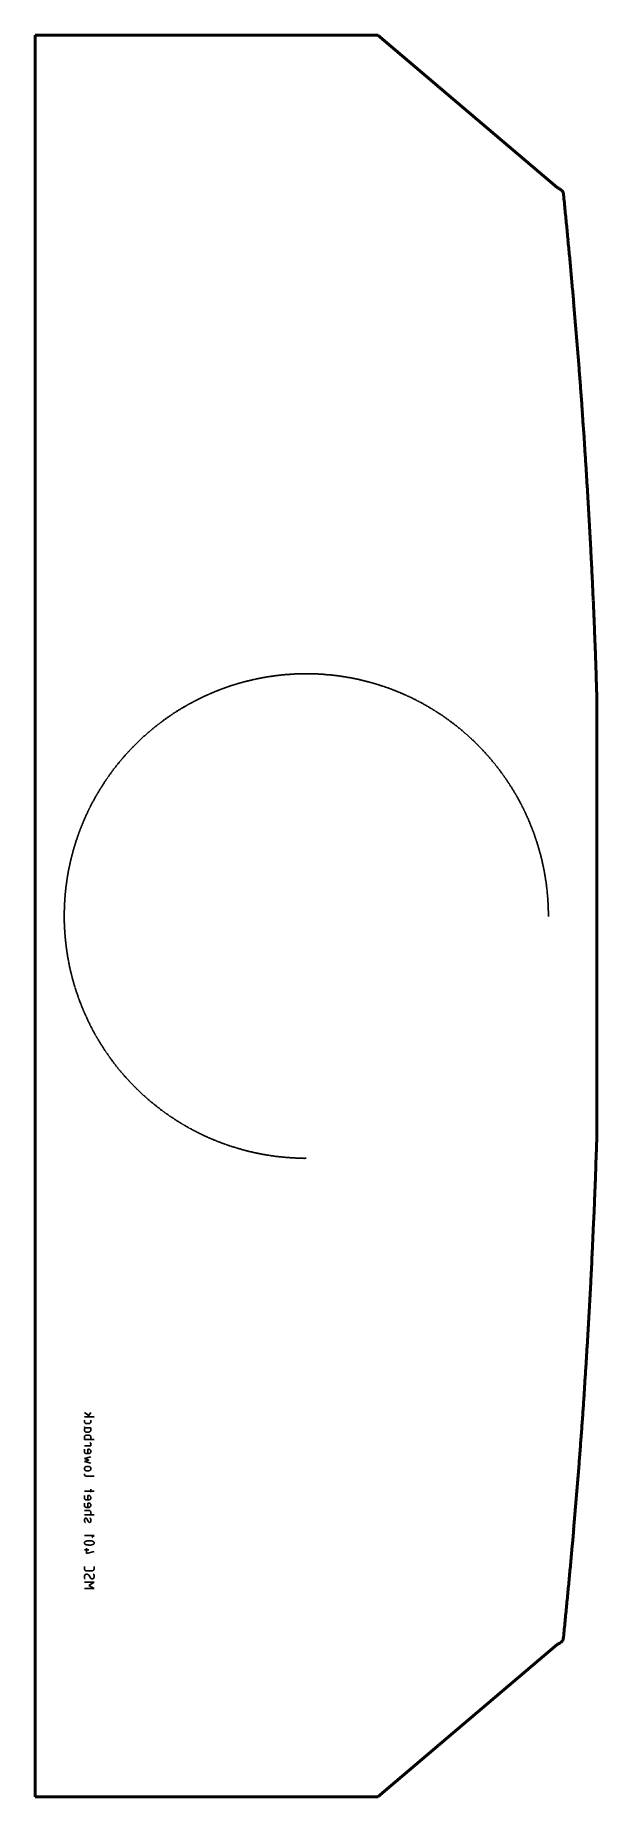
# Model space of a CAD drawing. Header units: millimetres. Extents: x 25 to 605, y 0 to 1818.
import ezdxf

# ---------------------------------------------------------------- set-up
doc = ezdxf.new("R2010")
doc.units = ezdxf.units.MM
doc.layers.add('IV_MARK_SURFACE_BACK', color=91, linetype='Continuous', lineweight=25)
doc.layers.add('IV_OUTER_PROFILE', color=7, linetype='Continuous', lineweight=50)

msp = doc.modelspace()

# ---------------------------------------------------------------- linework, layer by layer
for centre, radius, start, end in [((305, 908.6), 250.4, 109.0181, 109.2514), ((304.9, 908.8), 250.1, 108.7846, 109.0181), ((304.9, 909), 249.9, 108.551, 108.7847), ((304.8, 909.3), 249.6, 108.3171, 108.5511), ((304.7, 909.5), 249.4, 108.0831, 108.3172), ((304.6, 909.8), 249.1, 107.8488, 108.0832), ((304.5, 910.1), 248.8, 107.6143, 107.8489), ((304.4, 910.4), 248.4, 107.3796, 107.6144), ((304.3, 910.7), 248.1, 107.1446, 107.3797), ((304.2, 911), 247.8, 106.9093, 107.1447), ((304.1, 911.4), 247.4, 106.6738, 106.9095), ((304, 911.7), 247.1, 106.438, 106.6739), ((303.9, 912.1), 246.7, 106.2019, 106.4381), ((303.8, 912.5), 246.3, 105.9655, 106.202), ((303.6, 913), 245.7, 105.7286, 105.9656), ((303.6, 913), 245.7, 105.4916, 105.7286), ((303.7, 912.6), 246.1, 105.255, 105.4915), ((303.9, 912.2), 246.6, 105.0189, 105.2548), ((304, 911.8), 247, 104.7832, 105.0187), ((304.1, 911.4), 247.4, 104.5481, 104.7831), ((304.2, 911), 247.8, 104.3134, 104.5479), ((304.3, 910.7), 248.1, 104.0791, 104.3132), ((304.3, 910.3), 248.5, 103.8453, 104.079), ((304.4, 910), 248.8, 103.612, 103.8452), ((304.5, 909.6), 249.2, 103.379, 103.6118), ((304.6, 909.3), 249.5, 103.1465, 103.3789), ((304.6, 909), 249.8, 102.9143, 103.1464), ((304.7, 908.8), 250.1, 102.6825, 102.9142), ((304.8, 908.5), 250.4, 102.4511, 102.6824), ((304.8, 908.2), 250.6, 102.2201, 102.451), ((304.9, 908), 250.9, 101.9894, 102.22), ((304.9, 907.8), 251.1, 101.759, 101.9893), ((305, 907.6), 251.3, 101.529, 101.7589), ((305, 907.4), 251.5, 101.2992, 101.5289), ((305, 907.2), 251.7, 101.0698, 101.2992), ((305.1, 907.1), 251.8, 100.8406, 101.0697), ((305.1, 906.9), 252, 100.6117, 100.8406), ((305.1, 906.8), 252.1, 100.3831, 100.6117), ((305.1, 906.7), 252.2, 100.1547, 100.3831), ((305.2, 906.6), 252.3, 99.9266, 100.1547), ((305.2, 906.5), 252.4, 99.6986, 99.9266), ((305.2, 906.5), 252.4, 99.4709, 99.6986), ((305.2, 906.4), 252.5, 99.2434, 99.4709), ((305.2, 906.4), 252.5, 99.0161, 99.2434), ((305.2, 906.4), 252.5, 98.7889, 99.0161), ((305.2, 906.4), 252.5, 98.5619, 98.7889), ((305.2, 906.4), 252.4, 98.335, 98.5619), ((305.2, 906.5), 252.4, 98.1082, 98.335), ((305.2, 906.6), 252.3, 97.8816, 98.1083), ((305.2, 906.7), 252.2, 97.6551, 97.8816), ((305.1, 906.8), 252.1, 97.4287, 97.6551), ((305.1, 906.9), 252, 97.2023, 97.4287), ((305.1, 907), 251.9, 96.976, 97.2023), ((305.1, 907.2), 251.7, 96.7498, 96.9761), ((305.1, 907.4), 251.5, 96.5236, 96.7498), ((305, 907.6), 251.3, 96.2974, 96.5236), ((305, 907.8), 251.1, 96.0712, 96.2975), ((305, 908), 250.9, 95.845, 96.0713), ((305, 908.3), 250.6, 95.6189, 95.8451), ((304.9, 908.6), 250.3, 95.3926, 95.6189), ((304.9, 908.8), 250, 95.1664, 95.3927), ((304.9, 909.2), 249.7, 94.94, 95.1665), ((304.9, 909.5), 249.4, 94.7136, 94.9401), ((304.8, 909.8), 249, 94.4871, 94.7137), ((304.8, 910.2), 248.7, 94.2605, 94.4872), ((304.8, 910.6), 248.3, 94.0338, 94.2607), ((304.7, 911), 247.8, 93.807, 94.0339), ((304.7, 911.5), 247.4, 93.58, 93.8071), ((304.7, 911.9), 247, 93.3528, 93.5801), ((304.7, 912.4), 246.5, 93.1255, 93.353), ((304.6, 912.9), 246, 92.898, 93.1257), ((304.6, 913.4), 245.5, 92.6703, 92.8981), ((304.6, 913.9), 245, 92.4423, 92.6704), ((304.9, 906.8), 252.1, 92.2192, 92.4405), ((304.8, 908.5), 250.4, 91.9963, 92.2188), ((304.8, 909.1), 249.8, 91.7738, 91.9965), ((304.8, 909.5), 249.4, 91.5513, 91.774), ((304.8, 909.8), 249.1, 91.3287, 91.5513), ((304.8, 909.8), 249, 91.1062, 91.3287), ((304.8, 909.7), 249.2, 90.884, 91.1062), ((304.8, 909.4), 249.5, 90.6621, 90.8839), ((304.8, 908.9), 250, 90.4408, 90.662), ((304.8, 908.2), 250.7, 90.22, 90.4406), ((304.8, 907.3), 251.6, 90.0001, 90.2198), ((304.8, 907.8), 251, 89.7797, 90.0002), ((304.8, 908.5), 250.4, 89.5587, 89.7799), ((304.8, 909.1), 249.8, 89.3371, 89.5589), ((304.8, 909.4), 249.4, 89.1151, 89.3373), ((304.8, 909.7), 249.2, 88.8926, 89.1152), ((304.8, 909.8), 249.1, 88.6699, 88.8927), ((304.8, 909.8), 249.1, 88.4469, 88.6699), ((304.8, 909.6), 249.3, 88.2238, 88.4468), ((304.8, 909.3), 249.6, 88.0006, 88.2237), ((304.8, 908.8), 250.1, 87.7775, 88.0005), ((304.8, 908.2), 250.7, 87.5546, 87.7774), ((304.7, 907.5), 251.4, 87.3319, 87.5544), ((305, 913.8), 245.1, 87.1044, 87.3329), ((305, 912.6), 246.2, 86.8769, 87.1046), ((304.9, 912.2), 246.7, 86.6492, 86.8767), ((304.9, 911.7), 247.2, 86.4216, 86.649), ((304.9, 911.3), 247.6, 86.1942, 86.4215), ((304.9, 910.9), 248, 85.967, 86.1941), ((304.8, 910.5), 248.4, 85.7398, 85.9668), ((304.8, 910.1), 248.8, 85.5128, 85.7397), ((304.8, 909.8), 249.1, 85.2859, 85.5127), ((304.7, 909.4), 249.4, 85.059, 85.2858), ((304.7, 909.1), 249.7, 84.8323, 85.0589), ((304.7, 908.8), 250, 84.6055, 84.8322), ((304.7, 908.6), 250.3, 84.3788, 84.6054), ((304.6, 908.3), 250.6, 84.1522, 84.3788), ((304.6, 908.1), 250.8, 83.9255, 84.1521), ((304.6, 907.9), 251, 83.6988, 83.9254), ((304.6, 907.7), 251.2, 83.4722, 83.6988), ((304.5, 907.5), 251.4, 83.2454, 83.4721), ((304.5, 907.3), 251.6, 83.0187, 83.2454), ((304.5, 907.2), 251.7, 82.7919, 83.0186), ((304.5, 907.1), 251.8, 82.565, 82.7918), ((304.5, 907), 251.9, 82.338, 82.5649), ((304.5, 906.9), 252, 82.1109, 82.3379), ((304.5, 906.8), 252.1, 81.8837, 82.1109), ((304.5, 906.8), 252.1, 81.6564, 81.8837), ((304.5, 906.7), 252.1, 81.4289, 81.6564), ((304.5, 906.7), 252.2, 81.2013, 81.4289), ((304.5, 906.7), 252.1, 80.9735, 81.2013), ((304.5, 906.8), 252.1, 80.7456, 80.9735), ((304.5, 906.8), 252.1, 80.5174, 80.7456), ((304.5, 906.9), 252, 80.2891, 80.5174), ((304.5, 906.9), 251.9, 80.0605, 80.2891), ((304.5, 907), 251.8, 79.8317, 80.0605), ((304.5, 907.2), 251.7, 79.6027, 79.8317), ((304.5, 907.3), 251.6, 79.3734, 79.6027), ((304.6, 907.4), 251.5, 79.1438, 79.3734), ((304.6, 907.6), 251.3, 78.9139, 79.1438), ((304.6, 907.8), 251.1, 78.6838, 78.914), ((304.7, 908), 250.9, 78.4534, 78.6839), ((304.7, 908.2), 250.7, 78.2226, 78.4534), ((304.8, 908.4), 250.5, 77.9915, 78.2227), ((304.8, 908.6), 250.2, 77.7601, 77.9916), ((304.9, 908.9), 250, 77.5283, 77.7601), ((304.9, 909.2), 249.7, 77.2961, 77.5284), ((305, 909.4), 249.4, 77.0636, 77.2962), ((305.1, 909.7), 249.1, 76.8306, 77.0637), ((305.1, 910), 248.8, 76.5973, 76.8307), ((305.2, 910.4), 248.4, 76.3636, 76.5974), ((305.3, 910.7), 248.1, 76.1294, 76.3637), ((305.4, 911.1), 247.7, 75.8948, 76.1295), ((305.5, 911.4), 247.3, 75.6597, 75.8949), ((305.6, 911.8), 246.9, 75.4242, 75.6598), ((305.7, 912.2), 246.5, 75.1882, 75.4243), ((305.8, 912.6), 246.1, 74.9517, 75.1883), ((305.8, 912.7), 246, 74.7149, 74.9517), ((305.7, 912.3), 246.5, 74.4783, 74.7148), ((305.6, 911.9), 246.8, 74.2421, 74.4782), ((305.5, 911.6), 247.2, 74.0061, 74.2419), ((305.4, 911.2), 247.6, 73.7704, 74.006), ((305.3, 910.9), 247.9, 73.5349, 73.7703), ((305.2, 910.5), 248.3, 73.2998, 73.5348), ((305.1, 910.2), 248.6, 73.0648, 73.2997), ((305, 909.9), 248.9, 72.8301, 73.0647), ((304.9, 909.7), 249.2, 72.5957, 72.83), ((304.8, 909.4), 249.5, 72.3614, 72.5956), ((304.8, 909.1), 249.7, 72.1274, 72.3613), ((304.7, 908.9), 250, 71.8935, 72.1273), ((304.6, 908.7), 250.2, 71.6598, 71.8934), ((304.5, 908.5), 250.5, 71.4263, 71.6598), ((304.5, 908.3), 250.7, 71.193, 71.4263), ((304.4, 908.1), 250.9, 70.9598, 71.1929), ((304.4, 907.9), 251, 70.7267, 70.9597), ((303.2, 911.8), 246.7, 119.0374, 119.2735), ((303.3, 911.4), 247.1, 118.8015, 119.0373), ((303.5, 911.1), 247.4, 118.5659, 118.8014), ((303.7, 910.8), 247.8, 118.3305, 118.5658), ((303.9, 910.5), 248.1, 118.0954, 118.3304), ((304, 910.2), 248.4, 117.8606, 118.0953), ((304.2, 909.9), 248.8, 117.626, 117.8605), ((304.3, 909.7), 249.1, 117.3917, 117.6259), ((304.4, 909.4), 249.4, 117.1576, 117.3916), ((304.5, 909.2), 249.6, 116.9237, 117.1575), ((304.7, 908.9), 249.9, 116.69, 116.9236), ((304.8, 908.7), 250.1, 116.4564, 116.6899), ((304.9, 908.5), 250.4, 116.2231, 116.4564), ((305, 908.3), 250.6, 115.9899, 116.223), ((305.1, 908.1), 250.8, 115.7569, 115.9899), ((305.1, 907.9), 251, 115.5241, 115.7569), ((305.2, 907.8), 251.1, 115.2913, 115.524), ((305.3, 907.6), 251.3, 115.0587, 115.2913), ((305.4, 907.5), 251.5, 114.8262, 115.0587), ((305.4, 907.4), 251.6, 114.5938, 114.8262), ((305.5, 907.3), 251.7, 114.3615, 114.5938), ((305.5, 907.2), 251.8, 114.1293, 114.3615), ((305.5, 907.1), 251.9, 113.8972, 114.1293), ((305.6, 907), 252, 113.6651, 113.8971), ((305.6, 907), 252, 113.433, 113.665), ((305.6, 907), 252.1, 113.201, 113.433), ((305.6, 906.9), 252.1, 112.969, 113.201), ((305.6, 906.9), 252.1, 112.737, 112.969), ((305.6, 906.9), 252.1, 112.505, 112.737), ((305.6, 906.9), 252.1, 112.2731, 112.505), ((305.6, 907), 252.1, 112.041, 112.2731), ((305.6, 907), 252, 111.809, 112.0411), ((305.6, 907.1), 252, 111.5769, 111.809), ((305.5, 907.1), 251.9, 111.3448, 111.5769), ((305.5, 907.2), 251.8, 111.1126, 111.3448), ((305.5, 907.3), 251.7, 110.8803, 111.1126), ((305.4, 907.4), 251.6, 110.648, 110.8804), ((305.4, 907.5), 251.5, 110.4155, 110.648), ((305.3, 907.7), 251.3, 110.1829, 110.4155), ((305.3, 907.8), 251.1, 109.9502, 110.183), ((305.2, 908), 251, 109.7174, 109.9503), ((305.2, 908.2), 250.8, 109.4845, 109.7175), ((305.1, 908.4), 250.6, 109.2513, 109.4845), ((304.3, 907.8), 251.2, 70.4938, 70.7267), ((304.2, 907.6), 251.4, 70.261, 70.4938), ((304.2, 907.5), 251.5, 70.0283, 70.2609), ((304.2, 907.4), 251.6, 69.7956, 70.0282), ((304.1, 907.3), 251.7, 69.5631, 69.7956), ((304.1, 907.2), 251.8, 69.3306, 69.5631), ((304.1, 907.1), 251.9, 69.0982, 69.3306), ((304, 907), 252, 68.8658, 69.0982), ((304, 907), 252, 68.6335, 68.8658), ((304, 907), 252.1, 68.4012, 68.6335), ((304, 906.9), 252.1, 68.1689, 68.4012), ((304, 906.9), 252.1, 67.9366, 68.1689), ((304, 906.9), 252.1, 67.7043, 67.9366), ((304, 907), 252, 67.472, 67.7043), ((304, 907), 252, 67.2396, 67.472), ((304, 907), 252, 67.0072, 67.2396), ((304.1, 907.1), 251.9, 66.7748, 67.0072), ((304.1, 907.2), 251.8, 66.5423, 66.7748), ((304.1, 907.3), 251.7, 66.3097, 66.5423), ((304.2, 907.4), 251.6, 66.077, 66.3097), ((304.2, 907.5), 251.5, 65.8442, 66.077), ((304.3, 907.6), 251.3, 65.6114, 65.8443), ((304.4, 907.8), 251.2, 65.3784, 65.6114), ((304.4, 907.9), 251, 65.1452, 65.3784), ((304.5, 908.1), 250.8, 64.912, 65.1453), ((304.6, 908.3), 250.6, 64.6785, 64.912), ((304.7, 908.5), 250.4, 64.445, 64.6786), ((304.8, 908.7), 250.2, 64.2112, 64.445), ((304.9, 908.9), 250, 63.9773, 64.2113), ((305, 909.1), 249.7, 63.7431, 63.9773), ((305.1, 909.3), 249.4, 63.5088, 63.7432), ((305.2, 909.6), 249.1, 63.2742, 63.5089), ((305.4, 909.9), 248.9, 63.0394, 63.2743), ((305.5, 910.1), 248.5, 62.8044, 63.0395), ((305.7, 910.4), 248.2, 62.5691, 62.8045), ((305.8, 910.7), 247.9, 62.3335, 62.5692), ((306, 911), 247.5, 62.0977, 62.3336), ((306.2, 911.3), 247.2, 61.8615, 62.0978), ((306.3, 911.7), 246.8, 61.6251, 61.8617), ((306.5, 912), 246.4, 61.3884, 61.6253), ((306.8, 912.5), 245.9, 61.1513, 61.3886), ((307, 912.9), 245.4, 60.9135, 61.1512), ((306.8, 912.5), 245.8, 60.6762, 60.9134), ((305, 908.6), 250.3, 126.6672, 126.8958), ((305.1, 908.5), 250.5, 126.4385, 126.6671), ((305.2, 908.3), 250.6, 126.2098, 126.4385), ((305.2, 908.2), 250.8, 125.981, 126.2097), ((305.3, 908.1), 250.9, 125.7522, 125.981), ((305.4, 908), 251, 125.5234, 125.7522), ((305.4, 908), 251.1, 125.2944, 125.5233), ((305.4, 907.9), 251.2, 125.0654, 125.2944), ((305.5, 907.9), 251.2, 124.8363, 125.0654), ((305.5, 907.8), 251.2, 124.6071, 124.8363), ((305.5, 907.8), 251.3, 124.3777, 124.6071), ((305.5, 907.8), 251.2, 124.1482, 124.3777), ((305.5, 907.9), 251.2, 123.9186, 124.1482), ((305.5, 907.9), 251.2, 123.6888, 123.9186), ((305.4, 907.9), 251.1, 123.4588, 123.6888), ((305.4, 908), 251.1, 123.2286, 123.4588), ((305.4, 908.1), 251, 122.9983, 123.2287), ((305.3, 908.2), 250.9, 122.7677, 122.9983), ((305.2, 908.3), 250.7, 122.5369, 122.7677), ((305.2, 908.4), 250.6, 122.3058, 122.5369), ((305.1, 908.5), 250.5, 122.0745, 122.3059), ((305, 908.6), 250.3, 121.843, 122.0746), ((304.9, 908.8), 250.1, 121.6112, 121.843), ((304.8, 909), 249.9, 121.379, 121.6112), ((304.7, 909.2), 249.7, 121.1466, 121.3791), ((304.5, 909.4), 249.4, 120.9139, 121.1467), ((304.4, 909.6), 249.2, 120.6809, 120.914), ((304.3, 909.8), 248.9, 120.4475, 120.6809), ((304.1, 910), 248.7, 120.2137, 120.4476), ((304, 910.3), 248.4, 119.9797, 120.2138), ((303.8, 910.6), 248, 119.7452, 119.9797), ((303.4, 911.4), 247.1, 119.51, 119.7456), ((303, 912.1), 246.3, 119.2737, 119.5101), ((306.6, 912.1), 246.3, 60.4394, 60.6761), ((306.3, 911.7), 246.7, 60.2031, 60.4392), ((306.1, 911.4), 247.1, 59.9672, 60.2029), ((305.9, 911), 247.6, 59.7319, 59.9671), ((305.7, 910.7), 248, 59.497, 59.7318), ((305.5, 910.4), 248.3, 59.2626, 59.4969), ((305.4, 910), 248.7, 59.0286, 59.2625), ((305.2, 909.7), 249, 58.7951, 59.0285), ((305, 909.5), 249.4, 58.5619, 58.795), ((304.8, 909.2), 249.7, 58.3292, 58.5618), ((304.7, 908.9), 250, 58.0969, 58.3291), ((304.5, 908.7), 250.3, 57.8649, 58.0968), ((304.4, 908.4), 250.6, 57.6334, 57.8649), ((304.2, 908.2), 250.8, 57.4021, 57.6333), ((304.1, 908), 251.1, 57.1713, 57.4021), ((304, 907.8), 251.3, 56.9407, 57.1712), ((303.8, 907.6), 251.5, 56.7105, 56.9407), ((303.7, 907.5), 251.7, 56.4806, 56.7105), ((303.6, 907.3), 251.9, 56.251, 56.4806), ((303.5, 907.2), 252.1, 56.0217, 56.251), ((303.5, 907.1), 252.2, 55.7927, 56.0217), ((303.4, 907), 252.4, 55.5639, 55.7926), ((303.3, 906.9), 252.5, 55.3353, 55.5638), ((303.3, 906.8), 252.6, 55.107, 55.3353), ((303.2, 906.7), 252.6, 54.8789, 55.107), ((303.2, 906.7), 252.7, 54.6511, 54.8789), ((303.2, 906.6), 252.7, 54.4234, 54.651), ((303.2, 906.6), 252.8, 54.1959, 54.4234), ((303.2, 906.6), 252.8, 53.9685, 54.1959), ((303.2, 906.6), 252.8, 53.7414, 53.9686), ((303.2, 906.6), 252.7, 53.5144, 53.7414), ((303.2, 906.7), 252.7, 53.2875, 53.5144), ((303.2, 906.7), 252.6, 53.0607, 53.2875), ((305, 908.7), 250.3, 133.2271, 133.4493), ((305, 908.6), 250.4, 133.0047, 133.2271), ((305.1, 908.5), 250.5, 132.7821, 133.0047), ((305.2, 908.5), 250.5, 132.5594, 132.7821), ((305.2, 908.4), 250.6, 132.3364, 132.5593), ((305.2, 908.4), 250.6, 132.1131, 132.3364), ((305.2, 908.4), 250.6, 131.8897, 132.1131), ((305.2, 908.4), 250.6, 131.6659, 131.8897), ((305.2, 908.4), 250.6, 131.4419, 131.666), ((305.1, 908.5), 250.5, 131.2177, 131.442), ((305.1, 908.5), 250.4, 130.9931, 131.2177), ((305, 908.6), 250.4, 130.7682, 130.9931), ((305, 908.7), 250.2, 130.543, 130.7682), ((304.9, 908.8), 250.1, 130.3174, 130.543), ((304.8, 908.9), 250, 130.0915, 130.3174), ((304.7, 909), 249.8, 129.8652, 130.0915), ((304.6, 909.2), 249.6, 129.6385, 129.8652), ((304.4, 909.3), 249.4, 129.4115, 129.6386), ((304.3, 909.5), 249.2, 129.184, 129.4115), ((303.9, 910), 248.5, 128.9559, 129.1843), ((303.5, 910.5), 247.9, 128.7268, 128.9559), ((303.7, 910.2), 248.3, 128.4977, 128.7267), ((303.9, 910), 248.6, 128.2687, 128.4976), ((304.1, 909.7), 248.9, 128.0397, 128.2686), ((304.3, 909.5), 249.2, 127.8109, 128.0396), ((304.4, 909.3), 249.4, 127.5821, 127.8108), ((304.6, 909.1), 249.7, 127.3533, 127.582), ((304.7, 908.9), 249.9, 127.1246, 127.3532), ((304.8, 908.7), 250.1, 126.8959, 127.1245), ((303.3, 906.8), 252.5, 52.834, 53.0607), ((303.4, 906.9), 252.4, 52.6074, 52.834), ((303.4, 907), 252.3, 52.3809, 52.6075), ((303.5, 907.1), 252.2, 52.1545, 52.381), ((303.6, 907.2), 252, 51.9281, 52.1546), ((303.7, 907.4), 251.8, 51.7018, 51.9282), ((303.8, 907.5), 251.6, 51.4755, 51.7018), ((304, 907.7), 251.4, 51.2491, 51.4755), ((304.1, 907.9), 251.2, 51.0228, 51.2492), ((304.3, 908.1), 250.9, 50.7965, 51.0229), ((304.5, 908.3), 250.7, 50.5701, 50.7966), ((304.6, 908.5), 250.4, 50.3437, 50.5702), ((304.8, 908.7), 250.1, 50.1173, 50.3438), ((305.1, 909), 249.7, 49.8907, 50.1174), ((305.3, 909.3), 249.4, 49.6641, 49.8908), ((305.5, 909.5), 249, 49.4374, 49.6642), ((305.8, 909.8), 248.6, 49.2105, 49.4375), ((306, 910.1), 248.2, 48.9835, 49.2106), ((306.3, 910.5), 247.8, 48.7564, 48.9837), ((306.6, 910.8), 247.3, 48.5291, 48.7566), ((306.9, 911.2), 246.9, 48.3017, 48.5293), ((307.3, 911.5), 246.4, 48.074, 48.3018), ((307.6, 911.9), 245.9, 47.8462, 48.0742), ((307.9, 912.3), 245.3, 47.6181, 47.8464), ((308.3, 912.7), 244.8, 47.3898, 47.6183), ((302, 905.8), 254.2, 47.1669, 47.3867), ((303.1, 907.1), 252.5, 46.9454, 47.1662), ((304, 908), 251.1, 46.7242, 46.9458), ((304.8, 908.8), 250, 46.5023, 46.7245), ((302.4, 911), 246.7, 139.0223, 139.2505), ((302, 911.3), 246.3, 138.794, 139.0224), ((301.6, 911.7), 245.8, 138.5655, 138.7942), ((301.3, 912), 245.3, 138.3369, 138.5657), ((305.6, 908.1), 251.1, 138.112, 138.3353), ((305, 908.7), 250.3, 137.8878, 138.1115), ((304.9, 908.8), 250.1, 137.6643, 137.8878), ((304.8, 908.8), 250, 137.441, 137.6643), ((304.7, 908.9), 249.9, 137.2178, 137.441), ((304.7, 909), 249.8, 136.9949, 137.2178), ((304.6, 909), 249.8, 136.7722, 136.9949), ((304.6, 909), 249.8, 136.5497, 136.7722), ((304.6, 909), 249.8, 136.3274, 136.5497), ((304.7, 909), 249.8, 136.1054, 136.3274), ((304.7, 908.9), 249.9, 135.8837, 136.1054), ((304.8, 908.9), 250, 135.6624, 135.8837), ((304.9, 908.8), 250.1, 135.4413, 135.6623), ((305, 908.7), 250.2, 135.2206, 135.4413), ((305.1, 908.6), 250.4, 135.0002, 135.2205), ((304.4, 909.3), 249.4, 134.7796, 135.0006), ((304.2, 909.4), 249.2, 134.5583, 134.7797), ((304.4, 909.3), 249.4, 134.3367, 134.5582), ((304.5, 909.1), 249.6, 134.115, 134.3366), ((304.7, 909), 249.8, 133.8933, 134.115), ((304.8, 908.9), 250, 133.6714, 133.8932), ((304.9, 908.7), 250.1, 133.4493, 133.6713), ((305.4, 909.5), 249.2, 46.2798, 46.5025), ((305.8, 909.9), 248.5, 46.057, 46.28), ((306.2, 910.2), 248.1, 45.8339, 46.0571), ((306.3, 910.4), 247.8, 45.6107, 45.8339), ((306.3, 910.4), 247.8, 45.3875, 45.6107), ((306.2, 910.3), 248, 45.1645, 45.3874), ((305.9, 910), 248.5, 44.9418, 45.1643), ((305.4, 909.5), 249.1, 44.7196, 44.9416), ((304.8, 908.9), 250, 44.498, 44.7193), ((304, 908.1), 251.1, 44.2771, 44.4977), ((303, 907.2), 252.4, 44.0572, 44.2768), ((301.9, 906.1), 254, 43.8383, 44.0568), ((305.5, 909.6), 249, 43.6162, 43.8393), ((305, 909), 249.8, 43.3938, 43.6165), ((304.9, 908.9), 249.9, 43.1709, 43.3937), ((304.8, 908.8), 250, 42.9478, 43.1708), ((304.7, 908.8), 250.1, 42.7246, 42.9478), ((304.6, 908.7), 250.2, 42.5012, 42.7246), ((304.6, 908.7), 250.3, 42.2775, 42.5011), ((304.6, 908.7), 250.3, 42.0537, 42.2775), ((304.5, 908.6), 250.3, 41.8296, 42.0537), ((304.5, 908.6), 250.3, 41.6053, 41.8296), ((304.6, 908.7), 250.3, 41.3807, 41.6053), ((304.6, 908.7), 250.3, 41.1559, 41.3807), ((304.6, 908.7), 250.2, 40.9307, 41.1559), ((304.7, 908.8), 250.1, 40.7053, 40.9307), ((306.8, 907.4), 252.5, 144.2476, 144.4751), ((306.8, 907.5), 252.4, 144.0202, 144.2476), ((306.7, 907.5), 252.3, 143.793, 144.0203), ((306.6, 907.5), 252.3, 143.5658, 143.793), ((306.6, 907.6), 252.2, 143.3387, 143.5658), ((306.5, 907.7), 252.1, 143.1117, 143.3388), ((306.4, 907.8), 251.9, 142.8848, 143.1118), ((306.2, 907.9), 251.8, 142.6579, 142.8848), ((306.1, 908), 251.6, 142.431, 142.6579), ((306, 908.1), 251.4, 142.2041, 142.431), ((305.8, 908.2), 251.2, 141.9773, 142.2042), ((305.6, 908.3), 251, 141.7504, 141.9773), ((305.4, 908.5), 250.7, 141.5235, 141.7505), ((305.2, 908.7), 250.4, 141.2966, 141.5236), ((305, 908.8), 250.2, 141.0696, 141.2967), ((304.7, 909), 249.9, 140.8426, 141.0697), ((304.5, 909.2), 249.5, 140.6155, 140.8427), ((304.2, 909.5), 249.2, 140.3883, 140.6156), ((304, 909.7), 248.8, 140.1609, 140.3884), ((303.7, 909.9), 248.5, 139.9335, 140.1611), ((303.4, 910.2), 248.1, 139.7059, 139.9336), ((303, 910.5), 247.6, 139.4782, 139.7061), ((302.7, 910.7), 247.2, 139.2503, 139.4784), ((304.8, 908.8), 250, 40.4795, 40.7053), ((304.9, 908.9), 249.9, 40.2534, 40.4796), ((305, 909), 249.8, 40.027, 40.2535), ((305.1, 909.1), 249.6, 39.8002, 40.0271), ((306.3, 910.1), 248, 39.5723, 39.8009), ((306.4, 910.2), 247.9, 39.3436, 39.5724), ((306.2, 910), 248.2, 39.1147, 39.3435), ((305.9, 909.8), 248.5, 38.8859, 39.1146), ((305.7, 909.6), 248.9, 38.6572, 38.8858), ((305.4, 909.4), 249.1, 38.4286, 38.6571), ((305.2, 909.2), 249.4, 38.2, 38.4285), ((305, 909.1), 249.7, 37.9715, 38.2), ((304.8, 908.9), 249.9, 37.743, 37.9714), ((304.7, 908.8), 250.1, 37.5145, 37.7429), ((304.5, 908.7), 250.3, 37.2861, 37.5145), ((304.4, 908.6), 250.5, 37.0576, 37.286), ((304.2, 908.5), 250.7, 36.829, 37.0575), ((304.1, 908.4), 250.8, 36.6005, 36.829), ((304, 908.3), 250.9, 36.3719, 36.6004), ((303.9, 908.3), 251, 36.1432, 36.3718), ((303.9, 908.2), 251.1, 35.9145, 36.1432), ((303.8, 908.2), 251.2, 35.6856, 35.9144), ((303.8, 908.1), 251.2, 35.4567, 35.6856), ((304, 909.2), 249.1, 149.3035, 149.5368), ((304.2, 909.1), 249.4, 149.0705, 149.3034), ((304.5, 908.9), 249.7, 148.8379, 149.0704), ((304.7, 908.8), 250, 148.6056, 148.8378), ((305, 908.6), 250.3, 148.3737, 148.6055), ((305.2, 908.5), 250.5, 148.1422, 148.3737), ((305.4, 908.3), 250.8, 147.911, 148.1421), ((305.6, 908.2), 251, 147.6801, 147.9109), ((305.8, 908.1), 251.2, 147.4496, 147.6801), ((305.9, 908), 251.4, 147.2193, 147.4495), ((306.1, 907.9), 251.6, 146.9894, 147.2193), ((306.2, 907.8), 251.8, 146.7597, 146.9893), ((306.4, 907.7), 251.9, 146.5302, 146.7596), ((306.5, 907.7), 252.1, 146.301, 146.5302), ((306.6, 907.6), 252.2, 146.0721, 146.301), ((306.6, 907.5), 252.3, 145.8434, 146.0721), ((306.7, 907.5), 252.3, 145.6149, 145.8434), ((306.8, 907.5), 252.4, 145.3866, 145.6149), ((306.8, 907.4), 252.4, 145.1585, 145.3866), ((306.8, 907.4), 252.5, 144.9305, 145.1584), ((306.8, 907.4), 252.5, 144.7027, 144.9305), ((306.8, 907.4), 252.5, 144.4751, 144.7027), ((303.7, 908.1), 251.3, 35.2276, 35.4567), ((303.7, 908.1), 251.3, 34.9984, 35.2276), ((303.7, 908.1), 251.3, 34.7691, 34.9984), ((303.7, 908.1), 251.3, 34.5396, 34.7691), ((303.8, 908.1), 251.2, 34.3099, 34.5396), ((303.8, 908.2), 251.2, 34.0801, 34.3099), ((303.9, 908.2), 251.1, 33.85, 34.0801), ((303.9, 908.3), 251, 33.6198, 33.8501), ((304, 908.3), 250.9, 33.3893, 33.6198), ((304.1, 908.4), 250.8, 33.1586, 33.3893), ((304.3, 908.5), 250.7, 32.9277, 33.1587), ((304.4, 908.5), 250.5, 32.6965, 32.9277), ((304.5, 908.6), 250.3, 32.465, 32.6965), ((304.7, 908.7), 250.2, 32.2332, 32.4651), ((304.9, 908.8), 250, 32.0012, 32.2333), ((305, 909), 249.7, 31.7688, 32.0013), ((305.2, 909.1), 249.5, 31.5362, 31.7689), ((305.4, 909.2), 249.3, 31.3032, 31.5362), ((305.7, 909.3), 249, 31.0698, 31.3032), ((305.9, 909.5), 248.7, 30.8361, 31.0699), ((306.2, 909.6), 248.4, 30.6021, 30.8362), ((304.4, 909.2), 249.5, 154.0115, 154.2456), ((304.1, 909.3), 249.2, 153.7772, 154.0115), ((303.9, 909.4), 248.9, 153.5427, 153.7773), ((303.6, 909.6), 248.6, 153.3079, 153.5428), ((303.3, 909.7), 248.3, 153.0729, 153.308), ((303, 909.8), 248, 152.8376, 153.073), ((302.7, 910), 247.6, 152.6021, 152.8377), ((302.4, 910.2), 247.3, 152.3662, 152.6022), ((302, 910.3), 246.9, 152.1301, 152.3664), ((301.7, 910.5), 246.5, 151.8936, 152.1302), ((301.3, 910.7), 246.1, 151.6569, 151.8938), ((300.9, 911), 245.5, 151.4197, 151.657), ((301.3, 910.8), 246, 151.1827, 151.4196), ((301.7, 910.5), 246.4, 150.9462, 151.1826), ((302, 910.3), 246.9, 150.7102, 150.9461), ((302.4, 910.1), 247.3, 150.4747, 150.7101), ((302.7, 909.9), 247.7, 150.2396, 150.4745), ((303, 909.8), 248, 150.0049, 150.2394), ((303.4, 909.6), 248.4, 149.7707, 150.0048), ((303.7, 909.4), 248.8, 149.5369, 149.7706), ((306.4, 909.8), 248.1, 30.3676, 30.6021), ((306.7, 910), 247.8, 30.1328, 30.3677), ((308.4, 910.9), 245.8, 29.8965, 30.1334), ((307.9, 910.7), 246.4, 29.6602, 29.8966), ((307.6, 910.5), 246.8, 29.4239, 29.66), ((307.2, 910.3), 247.2, 29.188, 29.4238), ((306.9, 910.1), 247.5, 28.9523, 29.1878), ((306.6, 909.9), 247.9, 28.7169, 28.9522), ((306.3, 909.8), 248.2, 28.4817, 28.7168), ((306, 909.6), 248.6, 28.2469, 28.4816), ((305.8, 909.5), 248.9, 28.0122, 28.2468), ((305.5, 909.3), 249.2, 27.7778, 28.0121), ((305.2, 909.2), 249.4, 27.5436, 27.7777), ((305, 909.1), 249.7, 27.3096, 27.5435), ((304.8, 909), 250, 27.0758, 27.3095), ((304.6, 908.8), 250.2, 26.8421, 27.0757), ((304.4, 908.7), 250.4, 26.6087, 26.8421), ((304.2, 908.6), 250.7, 26.3754, 26.6086), ((304, 908.6), 250.9, 26.1422, 26.3753), ((303.8, 908.5), 251, 25.9092, 26.1422), ((303.7, 908.4), 251.2, 25.6763, 25.9092), ((306.7, 908.1), 252.1, 158.6649, 158.8969), ((306.8, 908.1), 252.1, 158.433, 158.6649), ((306.7, 908.1), 252.1, 158.2011, 158.433), ((306.7, 908.1), 252.1, 157.9691, 158.2011), ((306.7, 908.1), 252, 157.7371, 157.9691), ((306.6, 908.1), 252, 157.5051, 157.7371), ((306.6, 908.1), 251.9, 157.273, 157.5051), ((306.5, 908.2), 251.8, 157.0408, 157.273), ((306.4, 908.2), 251.8, 156.8086, 157.0408), ((306.3, 908.3), 251.6, 156.5762, 156.8086), ((306.2, 908.3), 251.5, 156.3438, 156.5763), ((306.1, 908.4), 251.4, 156.1112, 156.3438), ((305.9, 908.4), 251.2, 155.8786, 156.1113), ((305.8, 908.5), 251.1, 155.6458, 155.8786), ((305.6, 908.6), 250.9, 155.4128, 155.6458), ((305.4, 908.7), 250.7, 155.1797, 155.4129), ((305.3, 908.7), 250.5, 154.9464, 155.1798), ((305.1, 908.8), 250.2, 154.713, 154.9465), ((304.8, 908.9), 250, 154.4794, 154.7131), ((304.6, 909), 249.8, 154.2455, 154.4794), ((303.5, 908.3), 251.4, 25.4436, 25.6763), ((303.4, 908.3), 251.5, 25.2109, 25.4435), ((303.3, 908.2), 251.6, 24.9783, 25.2109), ((303.2, 908.2), 251.7, 24.7458, 24.9783), ((303.1, 908.1), 251.8, 24.5134, 24.7458), ((303, 908.1), 251.9, 24.2811, 24.5134), ((303, 908.1), 252, 24.0487, 24.281), ((302.9, 908.1), 252, 23.8165, 24.0487), ((302.9, 908), 252.1, 23.5842, 23.8164), ((302.9, 908), 252.1, 23.352, 23.5842), ((302.8, 908), 252.1, 23.1197, 23.352), ((302.9, 908), 252.1, 22.8875, 23.1197), ((302.9, 908), 252.1, 22.6552, 22.8875), ((302.9, 908), 252, 22.4229, 22.6552), ((303, 908.1), 252, 22.1906, 22.423), ((303, 908.1), 251.9, 21.9582, 22.1906), ((303.1, 908.1), 251.8, 21.7258, 21.9583), ((303.2, 908.2), 251.8, 21.4933, 21.7258), ((303.3, 908.2), 251.6, 21.2607, 21.4933), ((304.2, 908.9), 249.5, 162.8502, 163.0839), ((304.5, 908.8), 249.7, 162.6166, 162.8501), ((304.7, 908.8), 250, 162.3832, 162.6165), ((305, 908.7), 250.2, 162.1499, 162.3831), ((305.2, 908.6), 250.5, 161.9169, 162.1499), ((305.4, 908.6), 250.7, 161.6839, 161.9168), ((305.6, 908.5), 250.9, 161.4511, 161.6839), ((305.8, 908.4), 251, 161.2185, 161.4511), ((305.9, 908.4), 251.2, 160.986, 161.2184), ((306.1, 908.3), 251.4, 160.7536, 160.9859), ((306.2, 908.3), 251.5, 160.5212, 160.7535), ((306.3, 908.2), 251.6, 160.289, 160.5212), ((306.4, 908.2), 251.7, 160.0569, 160.289), ((306.5, 908.2), 251.8, 159.8248, 160.0568), ((306.6, 908.1), 251.9, 159.5927, 159.8247), ((306.6, 908.1), 252, 159.3608, 159.5927), ((306.7, 908.1), 252, 159.1288, 159.3607), ((306.7, 908.1), 252.1, 158.8969, 159.1288), ((303.4, 908.2), 251.5, 21.028, 21.2607), ((303.5, 908.3), 251.4, 20.7951, 21.028), ((303.7, 908.3), 251.2, 20.5622, 20.7952), ((303.8, 908.4), 251.1, 20.3292, 20.5623), ((304, 908.5), 250.9, 20.096, 20.3292), ((304.2, 908.5), 250.7, 19.8626, 20.096), ((304.4, 908.6), 250.5, 19.6291, 19.8627), ((304.6, 908.7), 250.3, 19.3954, 19.6292), ((304.8, 908.8), 250, 19.1615, 19.3955), ((305, 908.8), 249.8, 18.9275, 19.1616), ((305.3, 908.9), 249.5, 18.6932, 18.9275), ((305.6, 909), 249.2, 18.4587, 18.6933), ((305.8, 909.1), 248.9, 18.224, 18.4588), ((306.1, 909.2), 248.6, 17.989, 18.2241), ((306.4, 909.3), 248.3, 17.7538, 17.9891), ((306.8, 909.4), 248, 17.5183, 17.7539), ((307.1, 909.5), 247.6, 17.2825, 17.5184), ((307.4, 909.6), 247.3, 17.0465, 17.2826), ((307.8, 909.7), 246.9, 16.8102, 17.0466), ((304.9, 908.8), 250.1, 167.2963, 167.5278), ((304.8, 908.9), 250, 167.0646, 167.2963), ((304.6, 908.9), 249.8, 166.8327, 167.0647), ((304.5, 909), 249.7, 166.6005, 166.8327), ((304.3, 909), 249.5, 166.368, 166.6005), ((304.1, 909), 249.3, 166.1353, 166.3681), ((303.9, 909.1), 249.1, 165.9022, 166.1353), ((303.7, 909.2), 248.8, 165.6689, 165.9023), ((303.4, 909.2), 248.6, 165.4352, 165.6689), ((300.7, 909.9), 245.7, 165.199, 165.4355), ((301.3, 909.8), 246.4, 164.963, 165.199), ((301.7, 909.7), 246.8, 164.7272, 164.9629), ((302.1, 909.6), 247.2, 164.4917, 164.7271), ((302.4, 909.5), 247.6, 164.2565, 164.4916), ((302.8, 909.4), 247.9, 164.0215, 164.2563), ((303.1, 909.3), 248.2, 163.7868, 164.0214), ((303.4, 909.2), 248.6, 163.5523, 163.7867), ((303.7, 909.1), 248.9, 163.318, 163.5522), ((304, 909), 249.2, 163.084, 163.3179), ((308.2, 909.8), 246.5, 16.5735, 16.8103), ((308.5, 909.9), 246.1, 16.3365, 16.5736), ((309.1, 910.1), 245.5, 16.0991, 16.3367), ((308.7, 910), 245.9, 15.8619, 16.0991), ((308.3, 909.9), 246.3, 15.6251, 15.8618), ((307.9, 909.8), 246.7, 15.3888, 15.625), ((307.5, 909.7), 247.1, 15.1529, 15.3886), ((307.1, 909.6), 247.5, 14.9175, 15.1528), ((306.8, 909.5), 247.9, 14.6826, 14.9174), ((306.4, 909.4), 248.3, 14.4481, 14.6825), ((306.1, 909.3), 248.6, 14.214, 14.448), ((305.8, 909.2), 249, 13.9804, 14.2139), ((305.4, 909.1), 249.3, 13.7471, 13.9803), ((305.2, 909.1), 249.6, 13.5143, 13.747), ((304.9, 909), 249.9, 13.2818, 13.5142), ((304.6, 908.9), 250.2, 13.0497, 13.2817), ((304.3, 908.9), 250.4, 12.8179, 13.0496), ((304.1, 908.8), 250.7, 12.5865, 12.8178), ((303.9, 908.8), 250.9, 12.3554, 12.5864), ((304.6, 908.9), 249.8, 171.4382, 171.6675), ((304.7, 908.9), 249.9, 171.2089, 171.4382), ((304.9, 908.8), 250.1, 170.9795, 171.2088), ((305, 908.8), 250.2, 170.7501, 170.9795), ((305.1, 908.8), 250.3, 170.5207, 170.7501), ((305.2, 908.8), 250.4, 170.2912, 170.5206), ((305.3, 908.8), 250.5, 170.0616, 170.2911), ((305.4, 908.8), 250.6, 169.8319, 170.0616), ((305.4, 908.7), 250.6, 169.6022, 169.8319), ((305.4, 908.7), 250.6, 169.3723, 169.6021), ((305.4, 908.7), 250.7, 169.1423, 169.3723), ((305.4, 908.7), 250.7, 168.9121, 169.1423), ((305.4, 908.7), 250.6, 168.6819, 168.9121), ((305.4, 908.8), 250.6, 168.4514, 168.6819), ((305.3, 908.8), 250.5, 168.2208, 168.4514), ((305.2, 908.8), 250.5, 167.99, 168.2208), ((305.2, 908.8), 250.4, 167.759, 167.99), ((305, 908.8), 250.3, 167.5277, 167.759), ((303.7, 908.7), 251.1, 12.1246, 12.3553), ((303.5, 908.7), 251.3, 11.8942, 12.1246), ((303.3, 908.6), 251.5, 11.664, 11.8941), ((303.1, 908.6), 251.7, 11.4341, 11.6639), ((303, 908.6), 251.8, 11.2045, 11.4341), ((302.9, 908.6), 251.9, 10.9751, 11.2044), ((302.8, 908.5), 252.1, 10.746, 10.9751), ((302.7, 908.5), 252.2, 10.5171, 10.746), ((302.6, 908.5), 252.2, 10.2884, 10.5171), ((302.5, 908.5), 252.3, 10.06, 10.2884), ((302.5, 908.5), 252.3, 9.8317, 10.06), ((302.4, 908.5), 252.4, 9.6036, 9.8317), ((302.4, 908.5), 252.4, 9.3757, 9.6036), ((302.4, 908.5), 252.4, 9.1479, 9.3757), ((302.5, 908.5), 252.3, 8.9203, 9.1479), ((302.5, 908.5), 252.3, 8.6928, 8.9203), ((302.6, 908.5), 252.2, 8.4654, 8.6928), ((302.7, 908.5), 252.2, 8.2381, 8.4654), ((305.3, 908.8), 250.5, 175.7636, 175.9884), ((305.2, 908.8), 250.4, 175.3133, 175.5386), ((305.2, 908.8), 250.5, 175.5386, 175.7636), ((305.2, 908.8), 250.4, 175.0877, 175.3133), ((305.1, 908.9), 250.3, 174.8619, 175.0878), ((305, 908.9), 250.2, 174.6358, 174.8619), ((304.9, 908.9), 250.1, 174.4093, 174.6358), ((304.8, 908.9), 250, 174.1826, 174.4094), ((304.6, 908.9), 249.8, 173.9555, 174.1826), ((304.5, 908.9), 249.7, 173.728, 173.9555), ((304.3, 908.9), 249.5, 173.5002, 173.7281), ((304.1, 909), 249.3, 173.2721, 173.5003), ((303.9, 909), 249.1, 173.0435, 173.2721), ((303.6, 909), 248.8, 172.8145, 173.0436), ((303.4, 909), 248.6, 172.5851, 172.8145), ((303.7, 909), 248.9, 172.3557, 172.585), ((303.9, 909), 249.1, 172.1263, 172.3556), ((304.2, 908.9), 249.4, 171.8969, 172.1262), ((304.4, 908.9), 249.6, 171.6676, 171.8968), ((302.8, 908.5), 252.1, 8.0109, 8.2381), ((302.9, 908.5), 251.9, 7.7838, 8.011), ((303, 908.6), 251.8, 7.5567, 7.7838), ((303.2, 908.6), 251.7, 7.3297, 7.5568), ((303.3, 908.6), 251.5, 7.1028, 7.3298), ((303.5, 908.6), 251.3, 6.8758, 7.1028), ((303.7, 908.6), 251.1, 6.6489, 6.8759), ((304, 908.7), 250.8, 6.4219, 6.6489), ((304.2, 908.7), 250.6, 6.195, 6.422), ((304.5, 908.7), 250.3, 5.968, 6.195), ((304.8, 908.8), 250, 5.7409, 5.9681), ((305.1, 908.8), 249.7, 5.5138, 5.741), ((305.4, 908.8), 249.4, 5.2866, 5.5139), ((305.7, 908.8), 249.1, 5.0594, 5.2867), ((306.1, 908.9), 248.7, 4.832, 5.0595), ((306.5, 908.9), 248.3, 4.6045, 4.8321), ((306.9, 908.9), 247.9, 4.3769, 4.6046), ((307.3, 909), 247.5, 4.1491, 4.377), ((304.3, 908.9), 249.5, 178.6719, 178.8942), ((308, 908.8), 253.3, 178.8927, 179.1114), ((306.6, 908.8), 251.8, 179.1118, 179.3316), ((305.3, 908.8), 250.5, 179.332, 179.5526), ((304.3, 908.9), 249.5, 179.5529, 179.7744), ((303.5, 908.9), 248.7, 179.7746, 179.9967), ((304.5, 908.9), 249.7, 177.7799, 178.0031), ((304.3, 908.9), 249.5, 178.0032, 178.2263), ((304.1, 908.9), 249.3, 178.2263, 178.4494), ((303.9, 908.9), 249.1, 178.4494, 178.6724), ((304.8, 908.9), 250, 177.333, 177.5564), ((304.6, 908.9), 249.9, 177.5565, 177.7798), ((305, 908.9), 250.2, 176.8855, 177.1093), ((304.9, 908.9), 250.1, 177.1093, 177.3329), ((305.2, 908.8), 250.4, 176.4374, 176.6615), ((305.1, 908.8), 250.3, 176.6615, 176.8855), ((305.2, 908.8), 250.5, 175.9884, 176.213), ((305.2, 908.8), 250.4, 176.213, 176.4373), ((307.7, 909), 247.1, 3.9212, 4.1492), ((308.2, 909), 246.6, 3.6931, 3.9213), ((308.7, 909.1), 246.1, 3.4648, 3.6932), ((309.2, 909.1), 245.6, 3.2363, 3.4649), ((309.7, 909.1), 245.1, 3.0075, 3.2364), ((302.3, 908.7), 252.5, 2.7836, 3.0055), ((303.8, 908.8), 251, 2.5601, 2.783), ((304.5, 908.9), 250.3, 2.3372, 2.5603), ((305, 908.9), 249.8, 2.1141, 2.3374), ((305.4, 908.9), 249.4, 1.8909, 2.1142), ((305.7, 908.9), 249.1, 1.6677, 1.891), ((305.9, 908.9), 248.9, 1.4445, 1.6677), ((306, 908.9), 248.8, 1.2214, 1.4445), ((306, 908.9), 248.8, 0.9986, 1.2214), ((305.8, 908.9), 249, 0.7759, 0.9985), ((305.6, 908.9), 249.2, 0.5537, 0.7759), ((305.2, 908.9), 249.6, 0.3318, 0.5536), ((304.7, 908.9), 250.1, 0.1105, 0.3317), ((304.1, 908.9), 250.7, 359.8897, 0.1103), ((302.9, 908.9), 248.1, 180.0089, 180.2314), ((302.5, 908.9), 247.8, 180.2315, 180.4544), ((302.4, 908.9), 247.6, 180.4544, 180.6775), ((302.5, 908.9), 247.7, 180.6774, 180.9005), ((302.8, 908.9), 248, 180.9004, 181.1234), ((303.3, 908.9), 248.5, 181.1233, 181.346), ((304.1, 908.9), 249.3, 181.3458, 181.5681), ((305, 908.9), 250.3, 181.5678, 181.7896), ((306.2, 909), 251.4, 181.7893, 182.0104), ((307.6, 909), 252.8, 182.01, 182.2303), ((303.9, 908.9), 249.1, 182.2305, 182.4545), ((300, 908.7), 245.2, 182.4563, 182.6841), ((300.5, 908.7), 245.7, 182.6839, 182.9115), ((301, 908.7), 246.2, 182.9114, 183.1388), ((301.5, 908.8), 246.7, 183.1386, 183.3659), ((302, 908.8), 247.2, 183.3657, 183.5928), ((302.4, 908.8), 247.6, 183.5926, 183.8195), ((302.8, 908.9), 248, 183.8194, 184.0461), ((303.2, 908.9), 248.4, 184.046, 184.2726), ((303.6, 908.9), 248.8, 184.2725, 184.499), ((304, 908.9), 249.2, 184.4989, 184.7253), ((304.3, 909), 249.5, 184.7252, 184.9515), ((304.6, 909), 249.8, 184.9514, 185.1777), ((304.9, 909), 250.1, 185.1776, 185.4038), ((305.2, 909), 250.4, 185.4037, 185.6298), ((305.5, 909.1), 250.7, 185.6298, 185.8559), ((305.7, 909.1), 250.9, 185.8558, 186.0819), ((306, 909.1), 251.2, 186.0818, 186.3079), ((306.2, 909.1), 251.4, 186.3079, 186.534), ((306.4, 909.2), 251.6, 186.5339, 186.7601), ((306.5, 909.2), 251.7, 186.76, 186.9862), ((306.7, 909.2), 251.9, 186.9862, 187.2124), ((306.8, 909.2), 252, 187.2124, 187.4387), ((306.9, 909.2), 252.1, 187.4386, 187.665), ((307, 909.2), 252.2, 187.665, 187.8915), ((307.1, 909.3), 252.3, 187.8914, 188.118), ((307.2, 909.3), 252.4, 188.118, 188.3447), ((307.2, 909.3), 252.4, 188.3447, 188.5715), ((307.2, 909.3), 252.4, 188.5715, 188.7985), ((307.2, 909.3), 252.5, 188.7985, 189.0257), ((307.2, 909.3), 252.4, 189.0257, 189.253), ((307.2, 909.3), 252.4, 189.253, 189.4805), ((307.1, 909.3), 252.4, 189.4805, 189.7082), ((307.1, 909.2), 252.3, 189.7082, 189.9361), ((307, 909.2), 252.2, 189.9362, 190.1643), ((306.9, 909.2), 252.1, 190.1643, 190.3927), ((306.8, 909.2), 252, 190.3927, 190.6214), ((306.6, 909.2), 251.9, 190.6214, 190.8503), ((306.5, 909.1), 251.7, 190.8503, 191.0795), ((306.3, 909.1), 251.5, 191.0795, 191.309), ((306.1, 909.1), 251.3, 191.309, 191.5388), ((305.9, 909), 251.1, 191.5388, 191.7689), ((305.7, 909), 250.9, 191.769, 191.9993), ((305.5, 908.9), 250.7, 191.9994, 192.2301), ((305.2, 908.9), 250.4, 192.2302, 192.4613), ((305, 908.8), 250.2, 192.4613, 192.6928), ((304.7, 908.8), 249.9, 192.6928, 192.9246), ((304.4, 908.7), 249.6, 192.9247, 193.1569), ((304.1, 908.6), 249.3, 193.157, 193.3896), ((303.8, 908.6), 249, 193.3897, 193.6227), ((303.5, 908.5), 248.6, 193.6228, 193.8562), ((303.1, 908.4), 248.3, 193.8563, 194.0901), ((302.8, 908.3), 247.9, 194.0902, 194.3245), ((302.4, 908.2), 247.5, 194.3246, 194.5594), ((302, 908.1), 247.1, 194.5595, 194.7947), ((301.6, 908), 246.7, 194.7948, 195.0305), ((301.2, 907.9), 246.3, 195.0307, 195.2668), ((300.8, 907.8), 245.8, 195.267, 195.5036), ((300.3, 907.6), 245.3, 195.5037, 195.7409), ((301, 907.8), 246, 195.7407, 195.9774), ((301.4, 907.9), 246.4, 195.9772, 196.2136), ((301.7, 908.1), 246.8, 196.2134, 196.4495), ((302.1, 908.2), 247.2, 196.4493, 196.6851), ((302.4, 908.3), 247.6, 196.685, 196.9204), ((302.8, 908.4), 247.9, 196.9203, 197.1555), ((303.1, 908.5), 248.3, 197.1553, 197.3902), ((303.4, 908.6), 248.6, 197.3901, 197.6248), ((303.7, 908.7), 248.9, 197.6247, 197.8591), ((304, 908.7), 249.2, 197.859, 198.0932), ((304.2, 908.8), 249.5, 198.0931, 198.3271), ((304.5, 908.9), 249.7, 198.327, 198.5608), ((304.7, 909), 250, 198.5607, 198.7942), ((305, 909.1), 250.2, 198.7942, 199.0275), ((305.2, 909.1), 250.4, 199.0275, 199.2607), ((305.4, 909.2), 250.7, 199.2606, 199.4937), ((305.6, 909.3), 250.9, 199.4936, 199.7265), ((305.7, 909.3), 251, 199.7264, 199.9592), ((305.9, 909.4), 251.2, 199.9591, 200.1917), ((306, 909.5), 251.4, 200.1917, 200.4242), ((306.2, 909.5), 251.5, 200.4242, 200.6566), ((306.3, 909.5), 251.6, 200.6565, 200.8888), ((306.4, 909.6), 251.7, 200.8888, 201.121), ((306.5, 909.6), 251.8, 201.121, 201.3531), ((306.6, 909.6), 251.9, 201.3531, 201.5852), ((306.6, 909.7), 252, 201.5851, 201.8172), ((306.7, 909.7), 252, 201.8171, 202.0491), ((306.7, 909.7), 252.1, 202.0491, 202.2811), ((306.7, 909.7), 252.1, 202.2811, 202.513), ((306.7, 909.7), 252.1, 202.513, 202.7449), ((306.7, 909.7), 252.1, 202.7449, 202.9769), ((306.7, 909.7), 252.1, 202.9769, 203.2088), ((306.7, 909.7), 252, 203.2088, 203.4408), ((306.6, 909.7), 252, 203.4408, 203.6728), ((306.6, 909.6), 251.9, 203.6729, 203.9049), ((306.5, 909.6), 251.8, 203.9049, 204.1371), ((306.4, 909.6), 251.7, 204.1371, 204.3693), ((306.3, 909.5), 251.6, 204.3693, 204.6016), ((306.2, 909.5), 251.5, 204.6016, 204.834), ((306.1, 909.4), 251.4, 204.834, 205.0665), ((305.9, 909.4), 251.2, 205.0665, 205.2991), ((305.8, 909.3), 251.1, 205.2992, 205.5319), ((305.6, 909.2), 250.9, 205.5319, 205.7648), ((305.4, 909.1), 250.7, 205.7648, 205.9978), ((305.3, 909), 250.5, 205.9979, 206.231), ((305.1, 908.9), 250.2, 206.2311, 206.4644), ((304.8, 908.8), 250, 206.4645, 206.698), ((304.6, 908.7), 249.8, 206.698, 206.9317), ((304.4, 908.6), 249.5, 206.9318, 207.1657), ((304.1, 908.5), 249.2, 207.1658, 207.3999), ((303.9, 908.3), 248.9, 207.4, 207.6343), ((303.6, 908.2), 248.6, 207.6344, 207.869), ((303.3, 908), 248.3, 207.8691, 208.1039), ((303, 907.9), 248, 208.104, 208.3391), ((302.7, 907.7), 247.6, 208.3392, 208.5745), ((302.4, 907.5), 247.2, 208.5746, 208.8103), ((302.1, 907.4), 246.9, 208.8104, 209.0463), ((301.7, 907.2), 246.5, 209.0464, 209.2826), ((301.2, 906.9), 245.8, 209.2826, 209.5194), ((302.8, 907.8), 247.8, 209.5189, 209.7538), ((303.1, 908), 248.1, 209.7537, 209.9881), ((303.4, 908.1), 248.4, 209.988, 210.2221), ((303.6, 908.3), 248.7, 210.222, 210.4557), ((303.9, 908.4), 249, 210.4556, 210.689), ((304.1, 908.6), 249.2, 210.6889, 210.922), ((304.3, 908.7), 249.5, 210.9219, 211.1546), ((304.5, 908.8), 249.7, 211.1545, 211.3869), ((304.7, 908.9), 249.9, 211.3868, 211.6189), ((304.9, 909), 250.1, 211.6189, 211.8507), ((305, 909.1), 250.3, 211.8506, 212.0821), ((305.2, 909.2), 250.5, 212.0821, 212.3133), ((305.3, 909.3), 250.6, 212.3133, 212.5443), ((305.4, 909.4), 250.8, 212.5443, 212.775), ((305.5, 909.4), 250.9, 212.775, 213.0055), ((305.6, 909.5), 251, 213.0055, 213.2358), ((305.7, 909.5), 251.1, 213.2358, 213.4659), ((305.7, 909.6), 251.2, 213.4659, 213.6958), ((305.8, 909.6), 251.2, 213.6958, 213.9255), ((305.8, 909.6), 251.2, 213.9255, 214.1551), ((305.8, 909.6), 251.3, 214.1551, 214.3845), ((305.8, 909.6), 251.3, 214.3845, 214.6138), ((305.8, 909.6), 251.2, 214.6138, 214.843), ((305.8, 909.6), 251.2, 214.843, 215.072), ((305.7, 909.6), 251.2, 215.072, 215.301), ((305.7, 909.5), 251.1, 215.301, 215.5299), ((305.6, 909.5), 251, 215.5299, 215.7587), ((305.5, 909.4), 250.9, 215.7587, 215.9874), ((305.4, 909.3), 250.8, 215.9875, 216.2161), ((305.3, 909.3), 250.6, 216.2162, 216.4448), ((305.2, 909.2), 250.5, 216.4448, 216.6734), ((305.1, 909.1), 250.3, 216.6735, 216.9021), ((304.9, 908.9), 250.1, 216.9021, 217.1307), ((304.7, 908.8), 249.9, 217.1308, 217.3594), ((304.5, 908.7), 249.7, 217.3595, 217.5881), ((304.3, 908.5), 249.4, 217.5882, 217.8169), ((304.1, 908.4), 249.1, 217.817, 218.0457), ((303.9, 908.2), 248.9, 218.0458, 218.2746), ((303.7, 908), 248.6, 218.2747, 218.5036), ((303.4, 907.8), 248.2, 218.5037, 218.7327), ((303.2, 907.6), 247.9, 218.7328, 218.9619), ((303.4, 907.8), 248.3, 218.9619, 219.1904), ((304.2, 908.5), 249.3, 219.19, 219.4174), ((304.4, 908.6), 249.5, 219.4174, 219.6444), ((304.5, 908.7), 249.7, 219.6443, 219.871), ((304.7, 908.8), 249.9, 219.8709, 220.0972), ((304.8, 908.9), 250, 220.0971, 220.323), ((304.9, 909), 250.1, 220.323, 220.5485), ((305, 909.1), 250.3, 220.5485, 220.7737), ((305, 909.1), 250.4, 220.7736, 220.9985), ((305.1, 909.2), 250.4, 220.9985, 221.2231), ((305.2, 909.2), 250.5, 221.2231, 221.4474), ((305.2, 909.3), 250.5, 221.4473, 221.6713), ((305.2, 909.3), 250.5, 221.6713, 221.8951), ((305.2, 909.3), 250.6, 221.8951, 222.1186), ((305.2, 909.3), 250.5, 222.1186, 222.3418), ((305.2, 909.2), 250.5, 222.3418, 222.5648), ((305.1, 909.2), 250.4, 222.5649, 222.7877), ((305.1, 909.1), 250.4, 222.7877, 223.0103), ((305, 909.1), 250.3, 223.0103, 223.2328), ((304.9, 909), 250.1, 223.2328, 223.4551), ((304.8, 908.9), 250, 223.4551, 223.6772), ((304.7, 908.8), 249.8, 223.6773, 223.8992), ((304.5, 908.6), 249.6, 223.8993, 224.1211), ((304.4, 908.5), 249.4, 224.1212, 224.3429), ((304.1, 908.2), 249, 224.3429, 224.5647), ((306.2, 910.2), 251.9, 224.5646, 224.7837), ((305.7, 909.8), 251.2, 224.7839, 225.0037), ((305.3, 909.4), 250.7, 225.0039, 225.2243), ((304.9, 909), 250.2, 225.2244, 225.4454), ((304.7, 908.7), 249.8, 225.4455, 225.6669), ((304.4, 908.5), 249.5, 225.667, 225.8888), ((304.3, 908.4), 249.3, 225.8889, 226.111), ((304.2, 908.3), 249.1, 226.1111, 226.3336), ((304.1, 908.2), 249.1, 226.3336, 226.5563), ((304.2, 908.2), 249.1, 226.5563, 226.7793), ((304.2, 908.3), 249.2, 226.7792, 227.0023), ((304.4, 908.5), 249.4, 227.0022, 227.2254), ((304.6, 908.7), 249.7, 227.2253, 227.4485), ((304.8, 909), 250.1, 227.4484, 227.6715), ((305.1, 909.3), 250.5, 227.6714, 227.8945), ((305.5, 909.7), 251, 227.8943, 228.1173), ((306.5, 910.8), 252.6, 228.1177, 228.3397), ((301.6, 905.3), 245.2, 228.3415, 228.5705), ((301.9, 905.7), 245.7, 228.5703, 228.799), ((302.2, 906), 246.2, 228.7988, 229.0273), ((302.6, 906.4), 246.7, 229.0272, 229.2554), ((302.9, 906.8), 247.1, 229.2553, 229.4834), ((303.1, 907.1), 247.6, 229.4832, 229.7111), ((303.4, 907.4), 248, 229.711, 229.9388), ((303.7, 907.7), 248.4, 229.9386, 230.1662), ((303.9, 908), 248.8, 230.1661, 230.3936), ((304.2, 908.3), 249.1, 230.3935, 230.6208), ((304.4, 908.6), 249.5, 230.6207, 230.848), ((304.6, 908.8), 249.8, 230.8479, 231.075), ((304.8, 909.1), 250.1, 231.0749, 231.302), ((305, 909.3), 250.4, 231.3019, 231.5289), ((305.1, 909.5), 250.7, 231.5288, 231.7558), ((305.3, 909.7), 250.9, 231.7557, 231.9827), ((305.4, 909.9), 251.2, 231.9826, 232.2095), ((305.6, 910.1), 251.4, 232.2095, 232.4364), ((305.7, 910.2), 251.6, 232.4363, 232.6632), ((305.8, 910.4), 251.8, 232.6632, 232.8901), ((305.9, 910.5), 251.9, 232.89, 233.117), ((306, 910.6), 252.1, 233.117, 233.344), ((306.1, 910.7), 252.2, 233.3439, 233.571), ((306.1, 910.8), 252.3, 233.571, 233.7981), ((306.2, 910.9), 252.4, 233.7981, 234.0253), ((306.2, 910.9), 252.5, 234.0253, 234.2527), ((306.2, 911), 252.5, 234.2526, 234.4801), ((306.3, 911), 252.5, 234.4801, 234.7076), ((306.3, 911), 252.5, 234.7076, 234.9354), ((306.3, 911), 252.5, 234.9354, 235.1632), ((306.3, 911), 252.5, 235.1632, 235.3912), ((306.2, 910.9), 252.5, 235.3913, 235.6195), ((306.2, 910.9), 252.4, 235.6195, 235.8479), ((306.2, 910.8), 252.4, 235.8479, 236.0765), ((306.1, 910.8), 252.3, 236.0765, 236.3053), ((306, 910.7), 252.2, 236.3054, 236.5344), ((306, 910.6), 252, 236.5344, 236.7637), ((305.9, 910.4), 251.9, 236.7638, 236.9933), ((305.8, 910.3), 251.7, 236.9933, 237.2231), ((305.7, 910.2), 251.6, 237.2232, 237.4532), ((305.6, 910), 251.4, 237.4533, 237.6837), ((305.5, 909.8), 251.2, 237.6837, 237.9144), ((305.4, 909.6), 250.9, 237.9145, 238.1454), ((305.3, 909.4), 250.7, 238.1455, 238.3768), ((305.1, 909.2), 250.4, 238.3769, 238.6085), ((305, 909), 250.2, 238.6086, 238.8406), ((304.8, 908.7), 249.9, 238.8407, 239.0731), ((304.7, 908.5), 249.6, 239.0732, 239.3059), ((304.5, 908.2), 249.3, 239.306, 239.5391), ((304.4, 907.9), 248.9, 239.5392, 239.7727), ((304.2, 907.6), 248.6, 239.7728, 240.0068), ((304, 907.3), 248.2, 240.0069, 240.2412), ((303.8, 907), 247.9, 240.2413, 240.4761), ((303.6, 906.7), 247.5, 240.4762, 240.7115), ((303.4, 906.3), 247.1, 240.7116, 240.9473), ((303.2, 905.9), 246.7, 240.9474, 241.1836), ((303, 905.6), 246.2, 241.1837, 241.4203), ((302.8, 905.2), 245.8, 241.4205, 241.6576), ((302.7, 904.9), 245.5, 241.6577, 241.8952), ((302.9, 905.3), 246, 241.895, 242.1321), ((303.1, 905.7), 246.4, 242.132, 242.3687), ((303.3, 906.1), 246.8, 242.3686, 242.605), ((303.4, 906.4), 247.2, 242.6049, 242.841), ((303.6, 906.7), 247.5, 242.8408, 243.0766), ((303.8, 907), 247.9, 243.0765, 243.312), ((303.9, 907.4), 248.2, 243.3119, 243.5471), ((304.1, 907.7), 248.6, 243.547, 243.7819), ((304.2, 907.9), 248.9, 243.7818, 244.0165), ((304.4, 908.2), 249.2, 244.0164, 244.2508), ((304.5, 908.5), 249.5, 244.2507, 244.4849), ((304.6, 908.7), 249.8, 244.4848, 244.7188), ((304.7, 909), 250, 244.7187, 244.9525), ((304.8, 909.2), 250.3, 244.9524, 245.1859), ((304.9, 909.4), 250.5, 245.1858, 245.4192), ((305, 909.6), 250.7, 245.4191, 245.6522), ((305.1, 909.8), 250.9, 245.6522, 245.8852), ((305.2, 910), 251.1, 245.8851, 246.1179), ((305.2, 910.1), 251.3, 246.1179, 246.3505), ((305.3, 910.3), 251.5, 246.3505, 246.583), ((305.4, 910.4), 251.6, 246.5829, 246.8153), ((305.4, 910.5), 251.8, 246.8153, 247.0476), ((305.5, 910.7), 251.9, 247.0475, 247.2797), ((305.5, 910.8), 252, 247.2797, 247.5118), ((305.5, 910.8), 252.1, 247.5117, 247.7437), ((305.6, 910.9), 252.1, 247.7437, 247.9756), ((305.6, 911), 252.2, 247.9756, 248.2074), ((305.6, 911), 252.3, 248.2074, 248.4392), ((305.6, 911), 252.3, 248.4392, 248.671), ((305.6, 911.1), 252.3, 248.671, 248.9027), ((305.6, 911.1), 252.3, 248.9027, 249.1344), ((305.6, 911), 252.3, 249.1344, 249.3662), ((305.6, 911), 252.3, 249.3662, 249.5979), ((305.6, 911), 252.2, 249.5979, 249.8296), ((305.6, 910.9), 252.2, 249.8297, 250.0614), ((305.6, 910.9), 252.1, 250.0614, 250.2932), ((305.5, 910.8), 252, 250.2933, 250.5251), ((305.5, 910.7), 251.9, 250.5251, 250.7571), ((305.5, 910.6), 251.8, 250.7571, 250.9891), ((305.4, 910.4), 251.7, 250.9891, 251.2212), ((305.4, 910.3), 251.5, 251.2212, 251.4534), ((305.3, 910.2), 251.4, 251.4534, 251.6857), ((305.3, 910), 251.2, 251.6858, 251.9181), ((305.2, 909.8), 251, 251.9182, 252.1507), ((305.1, 909.6), 250.8, 252.1508, 252.3834), ((305.1, 909.4), 250.6, 252.3835, 252.6163), ((305, 909.2), 250.3, 252.6164, 252.8493), ((304.9, 909), 250.1, 252.8494, 253.0825), ((304.9, 908.7), 249.8, 253.0826, 253.3159), ((304.8, 908.4), 249.5, 253.316, 253.5495), ((304.7, 908.2), 249.3, 253.5496, 253.7834), ((304.6, 907.9), 249, 253.7835, 254.0174), ((304.5, 907.6), 248.6, 254.0175, 254.2517), ((304.4, 907.2), 248.3, 254.2518, 254.4862), ((304.3, 906.9), 248, 254.4863, 254.721), ((304.2, 906.6), 247.6, 254.7211, 254.956), ((304.1, 906.2), 247.2, 254.9561, 255.1913), ((304, 905.8), 246.8, 255.1915, 255.427), ((303.9, 905.4), 246.4, 255.4271, 255.6629), ((303.8, 905), 246, 255.663, 255.8991), ((303.7, 904.6), 245.6, 255.8992, 256.1357), ((303.7, 904.6), 245.6, 256.1357, 256.372), ((303.8, 905.1), 246.1, 256.3719, 256.6077), ((303.9, 905.5), 246.5, 256.6075, 256.8428), ((304, 905.9), 246.9, 256.8426, 257.0774), ((304.1, 906.3), 247.3, 257.0773, 257.3115), ((304.2, 906.7), 247.7, 257.3114, 257.5452), ((304.3, 907), 248.1, 257.545, 257.7783), ((304.4, 907.4), 248.5, 257.7782, 258.011), ((304.5, 907.7), 248.8, 258.0109, 258.2433), ((304.5, 908.1), 249.1, 258.2432, 258.4751), ((304.6, 908.4), 249.5, 258.475, 258.7066), ((304.6, 908.7), 249.8, 258.7065, 258.9376), ((304.7, 909), 250.1, 258.9375, 259.1682), ((304.8, 909.2), 250.3, 259.1681, 259.3984), ((304.8, 909.5), 250.6, 259.3983, 259.6282), ((304.8, 909.7), 250.8, 259.6282, 259.8577), ((304.9, 910), 251.1, 259.8577, 260.0869), ((304.9, 910.2), 251.3, 260.0868, 260.3157), ((305, 910.4), 251.5, 260.3156, 260.5442), ((305, 910.5), 251.6, 260.5441, 260.7723), ((305, 910.7), 251.8, 260.7723, 261.0002), ((305, 910.8), 251.9, 261.0002, 261.2278), ((305.1, 911), 252.1, 261.2277, 261.4551), ((305.1, 911.1), 252.2, 261.4551, 261.6822), ((305.1, 911.2), 252.3, 261.6821, 261.909), ((305.1, 911.2), 252.3, 261.9089, 262.1355), ((305.1, 911.3), 252.4, 262.1355, 262.3619), ((305.1, 911.3), 252.4, 262.3619, 262.588), ((305.1, 911.3), 252.5, 262.588, 262.814), ((305.1, 911.3), 252.5, 262.814, 263.0398), ((305.1, 911.3), 252.4, 263.0398, 263.2654), ((305.1, 911.3), 252.4, 263.2654, 263.4908), ((305.1, 911.2), 252.3, 263.4908, 263.7161), ((305.1, 911.2), 252.3, 263.7161, 263.9413), ((305.1, 911.1), 252.2, 263.9413, 264.1663), ((305.1, 911), 252.1, 264.1664, 264.3913), ((305.1, 910.8), 251.9, 264.3913, 264.6162), ((305, 910.7), 251.8, 264.6162, 264.841), ((305, 910.5), 251.6, 264.841, 265.0657), ((305, 910.3), 251.4, 265.0657, 265.2904), ((305, 910.1), 251.2, 265.2904, 265.515), ((305, 909.9), 251, 265.5151, 265.7397), ((305, 909.6), 250.7, 265.7398, 265.9643), ((304.9, 909.4), 250.5, 265.9644, 266.189), ((304.9, 909.1), 250.2, 266.189, 266.4136), ((304.9, 908.8), 249.9, 266.4137, 266.6383), ((304.9, 908.4), 249.5, 266.6384, 266.8631), ((304.9, 908.1), 249.2, 266.8632, 267.0879), ((304.8, 907.7), 248.8, 267.088, 267.3128), ((304.8, 907.3), 248.4, 267.313, 267.5379), ((304.8, 906.9), 248, 267.538, 267.763), ((304.8, 906.5), 247.6, 267.7631, 267.9882), ((304.8, 906), 247.1, 267.9884, 268.2136), ((304.8, 905.6), 246.7, 268.2138, 268.4392), ((304.7, 905.1), 246.2, 268.4393, 268.6649), ((304.7, 904.6), 245.7, 268.6651, 268.8908), ((304.7, 903.6), 244.7, 268.8908, 269.1171), ((304.8, 908.8), 249.9, 269.1165, 269.3379), ((304.8, 908.8), 250, 269.3379, 269.5589), ((304.8, 908.9), 250, 269.5589, 269.7796), ((304.8, 908.8), 249.9, 269.7796, 270)]:
    msp.add_arc(centre, radius, start, end)
at = {"layer": 'IV_MARK_SURFACE_BACK'}
for p, q in [((80.1, 393.6), (75.7, 396.4)), ((75.7, 391.9), (79, 391.9)), ((75.7, 388.6), (75.7, 386.9)), ((77.3, 385.3), (80.7, 385.3)), ((79, 391.9), (82.3, 396.4)), ((79, 391.9), (85.7, 391.9)), ((82.3, 386.9), (82.3, 388.6)), ((75.7, 379.2), (75.7, 378.1)), ((75.7, 368.6), (75.7, 371.4)), ((82.3, 368.6), (75.7, 368.6)), ((77.3, 380.8), (76.8, 380.8)), ((82.3, 380.8), (77.3, 380.8)), ((77.3, 376.4), (80.1, 376.4)), ((77.3, 373.1), (80.7, 373.1)), ((82.3, 378.6), (82.3, 380.8)), ((82.3, 371.4), (82.3, 368.6)), ((85.7, 368.6), (82.3, 368.6)), ((82.3, 362), (82.3, 364.2)), ((75.7, 362), (82.3, 362)), ((75.7, 355.8), (75.7, 358.6)), ((75.7, 349.2), (82.3, 350.8)), ((80.1, 347.5), (75.7, 349.2)), ((75.7, 345.8), (80.1, 347.5)), ((82.3, 344.2), (75.7, 345.8)), ((79, 354.2), (77.3, 354.2)), ((79, 354.2), (79, 358.6)), ((79, 358.6), (80.1, 358.6)), ((80.1, 354.2), (79, 354.2)), ((75.7, 333.1), (75.7, 332.5)), ((77.3, 330.8), (85.7, 330.8)), ((77.9, 340.8), (80.1, 340.8)), ((80.1, 336.4), (77.9, 336.4)), ((75.7, 315.3), (82.3, 315.3)), ((75.7, 308.1), (75.7, 310.9)), ((79, 306.4), (79, 310.9)), ((79, 310.9), (80.1, 310.9)), ((82.3, 315.3), (82.3, 317.5)), ((82.3, 314.2), (82.3, 315.3)), ((82.3, 315.3), (85.7, 315.3)), ((75.7, 300.3), (75.7, 303.1)), ((80.7, 295.3), (75.7, 295.3)), ((75.7, 290.9), (82.3, 290.9)), ((79, 306.4), (77.3, 306.4)), ((79, 298.6), (77.3, 298.6)), ((80.1, 306.4), (79, 306.4)), ((79, 298.6), (79, 303.1)), ((79, 303.1), (80.1, 303.1)), ((80.1, 298.6), (79, 298.6)), ((82.3, 290.9), (82.3, 293.6)), ((82.3, 290.9), (85.7, 290.9)), ((75.7, 284.7), (75.7, 285.9)), ((76.8, 287.5), (77.3, 287.5)), ((78.4, 286.4), (79.5, 284.2)), ((80.7, 283.1), (81.2, 283.1)), ((82.3, 284.7), (82.3, 285.9)), ((85.7, 269.7), (75.7, 269.7)), ((75.7, 254.8), (77.9, 254.8)), ((77.9, 254.8), (77.9, 256.4)), ((77.9, 250.9), (77.9, 254.8)), ((77.9, 254.8), (80.1, 254.8)), ((83.4, 267.5), (85.7, 269.7)), ((75.7, 237.5), (75.7, 235.3)), ((85.7, 253.1), (77.9, 250.9)), ((85.7, 235.3), (85.7, 237.5)), ((85.7, 221.4), (75.7, 221.4)), ((77.9, 233.1), (83.4, 233.1)), ((80.1, 228.6), (81.8, 225.9)), ((80.1, 218.1), (85.7, 221.4)), ((75.7, 214.8), (85.7, 214.8)), ((85.7, 214.8), (80.1, 218.1))]:
    msp.add_line(p, q, dxfattribs=at)
for centre, radius, start, end in [((77.3, 386.9), 1.68, 180.0512, 191.2332), ((77.3, 386.9), 1.63, 191.118, 202.6092), ((76.8, 381.9), 1.11, 180.0163, 191.2391), ((76.7, 381.9), 1.01, 190.9924, 203.3012), ((77.3, 386.9), 1.61, 202.7803, 214.3792), ((77.4, 387), 1.72, 214.6147, 225.5037), ((77.4, 387), 1.77, 225.6158, 236.2185), ((77.4, 387), 1.74, 236.1744, 246.9497), ((77.3, 386.9), 1.64, 246.761, 258.1243), ((77.3, 386.8), 1.53, 257.8533, 270.0719), ((80.7, 387), 1.68, 270.051, 281.229), ((80.7, 386.9), 1.63, 281.1134, 292.6015), ((80.7, 386.9), 1.61, 292.7718, 304.3691), ((80.6, 387), 1.72, 304.6037, 315.4929), ((80.6, 387), 1.77, 315.6041, 326.2084), ((80.6, 387), 1.74, 326.1636, 336.9419), ((80.7, 387), 1.64, 336.7526, 348.12), ((80.8, 386.9), 1.53, 347.8486, 0.072), ((76.8, 382), 1.11, 203.433, 214.6279), ((77.3, 379.2), 1.64, 156.7526, 168.12), ((77.2, 379.2), 1.53, 167.8486, 180.072), ((77.3, 378.1), 1.68, 180.0512, 191.2332), ((77.3, 378.1), 1.63, 191.118, 202.6092), ((77.3, 371.4), 1.64, 156.7526, 168.12), ((77.2, 371.4), 1.53, 167.8486, 180.072), ((76.8, 382), 1.17, 214.8365, 225.4444), ((77.4, 379.1), 1.74, 146.1636, 156.9419), ((77.3, 378), 1.61, 202.7803, 214.3792), ((77.4, 371.3), 1.74, 146.1636, 156.9419), ((77.4, 379.1), 1.77, 135.6041, 146.2084), ((77.4, 378.1), 1.72, 214.6147, 225.5037), ((77.4, 371.3), 1.77, 135.6041, 146.2084), ((76.8, 382), 1.19, 225.5089, 235.9797), ((77.4, 378.2), 1.77, 225.6158, 236.2185), ((76.8, 382), 1.16, 235.8833, 246.6748), ((77.4, 379.1), 1.72, 124.6037, 135.4929), ((77.4, 371.4), 1.72, 124.6037, 135.4929), ((76.8, 381.9), 1.08, 246.4422, 257.9448), ((77.3, 379.2), 1.61, 112.7718, 124.3691), ((77.4, 378.1), 1.74, 236.1744, 246.9497), ((77.3, 371.4), 1.61, 112.7718, 124.3691), ((76.8, 381.8), 1, 257.6555, 270.0746), ((77.3, 379.2), 1.63, 101.1134, 112.6015), ((77.3, 378), 1.64, 246.761, 258.1243), ((77.3, 371.4), 1.63, 101.1134, 112.6015), ((77.3, 379.2), 1.68, 90.051, 101.229), ((77.3, 377.9), 1.53, 257.8533, 270.0719), ((77.3, 371.4), 1.68, 90.051, 101.229), ((80.1, 378.6), 2.22, 270.0246, 275.6613), ((80.1, 378.6), 2.24, 275.6813, 281.2619), ((80.1, 378.6), 2.24, 281.2639, 286.843), ((80.1, 378.6), 2.22, 286.8269, 292.4586), ((80.7, 371.5), 1.53, 77.8533, 90.0719), ((80.2, 378.5), 2.09, 292.3205, 298.2925), ((80.6, 371.4), 1.64, 66.761, 78.1243), ((80.1, 378.5), 2.12, 298.3004, 304.1876), ((81.2, 364.3), 1, 77.6555, 90.0746), ((80.1, 378.6), 2.19, 304.2533, 309.9377), ((80.6, 371.3), 1.74, 56.1744, 66.9497), ((81.2, 364.2), 1.08, 66.4422, 77.9448), ((80.1, 378.6), 2.26, 309.9931, 315.5158), ((80.6, 371.3), 1.77, 45.6158, 56.2185), ((81.2, 364.1), 1.16, 55.8833, 66.6748), ((80, 378.7), 2.31, 315.556, 320.9667), ((80, 378.7), 2.33, 320.9886, 326.3419), ((80.6, 371.3), 1.72, 34.6147, 45.5037), ((81.2, 364.1), 1.19, 45.5089, 55.9797), ((80, 378.7), 2.33, 326.3441, 331.6969), ((80.7, 371.4), 1.61, 22.7803, 34.3792), ((81.2, 364.1), 1.17, 34.8365, 45.4444), ((80.1, 378.7), 2.26, 337.0515, 342.5695), ((80, 378.7), 2.31, 331.6792, 337.0879), ((81.2, 364.2), 1.11, 23.433, 34.6279), ((80.1, 378.6), 2.2, 342.5171, 348.1922), ((80.7, 371.4), 1.63, 11.118, 22.6092), ((81.3, 364.2), 1.01, 10.9924, 23.3012), ((80.3, 378.6), 2.05, 353.9291, 0.0175), ((80.2, 378.6), 2.12, 348.1281, 353.9982), ((80.6, 371.4), 1.68, 0.0512, 11.2332), ((81.2, 364.2), 1.11, 0.0163, 11.2391), ((77.3, 355.8), 1.68, 180.0512, 191.2332), ((77.3, 355.8), 1.63, 191.118, 202.6092), ((77.3, 355.8), 1.61, 202.7803, 214.3792), ((77.4, 355.9), 1.72, 214.6147, 225.5037), ((77.4, 355.9), 1.77, 225.6158, 236.2185), ((77.4, 355.9), 1.74, 236.1744, 246.9497), ((77.3, 355.8), 1.64, 246.761, 258.1243), ((77.3, 355.7), 1.53, 257.8533, 270.0719), ((80.1, 356.6), 2.05, 83.9314, 90.0175), ((80.1, 356.3), 2.15, 270.0475, 275.8688), ((80.1, 356.5), 2.12, 78.1326, 84.0005), ((80.1, 356.4), 2.21, 275.9253, 281.5745), ((80.1, 356.4), 2.2, 72.5235, 78.1966), ((80.1, 356.4), 2.26, 281.618, 287.141), ((80.1, 356.4), 2.26, 67.0596, 72.5758), ((80.1, 356.5), 2.29, 287.1678, 292.6171), ((80.1, 356.3), 2.31, 61.6886, 67.0958), ((80.1, 356.5), 2.3, 292.6251, 298.0563), ((80, 356.3), 2.33, 56.3545, 61.7061), ((80.1, 356.5), 2.28, 298.045, 303.5142), ((80, 356.3), 2.33, 50.9995, 56.3521), ((80.1, 356.4), 2.25, 303.4843, 309.0453), ((80.1, 356.3), 2.31, 45.5672, 50.9775), ((80.1, 356.4), 2.19, 308.9992, 314.7006), ((80.1, 356.4), 2.26, 40.0042, 45.5269), ((80.2, 356.3), 2.12, 314.6423, 320.5235), ((80.1, 356.4), 2.19, 34.2637, 39.9486), ((80.2, 356.3), 2.06, 320.4813, 326.5437), ((80.2, 356.4), 2.12, 28.3098, 34.1978), ((80.2, 356.3), 2.14, 326.5866, 332.3988), ((80.3, 356.5), 2.04, 22.1574, 28.2676), ((80.1, 356.4), 2.22, 332.462, 338.0834), ((80.2, 356.5), 2.1, 16.2704, 22.2055), ((80.1, 356.4), 2.17, 10.6068, 16.3371), ((80, 356.4), 2.32, 343.6439, 349.0244), ((80, 356.4), 2.28, 338.1344, 343.6094), ((80.1, 356.4), 2.24, 5.1043, 10.6637), ((80, 356.4), 2.3, 359.7128, 5.1463), ((80, 356.4), 2.33, 354.3772, 359.7368), ((80, 356.4), 2.34, 349.04, 354.3815), ((78, 338.6), 2.32, 163.6439, 169.0244), ((78, 338.6), 2.34, 169.04, 174.3815), ((78, 338.6), 2.33, 174.3772, 179.7368), ((78, 338.6), 2.3, 179.7128, 185.1463), ((77.9, 338.6), 2.24, 185.1043, 190.6637), ((77.8, 338.6), 2.17, 190.6068, 196.3371), ((77.3, 332.5), 1.68, 180.0512, 191.2332), ((77.3, 332.5), 1.63, 191.118, 202.6092), ((77.9, 338.6), 2.22, 152.462, 158.0834), ((77.9, 338.6), 2.28, 158.1344, 163.6094), ((77.8, 338.6), 2.1, 196.2704, 202.2055), ((77.7, 338.5), 2.04, 202.1574, 208.2676), ((77.3, 332.5), 1.61, 202.7803, 214.3792), ((77.8, 338.7), 2.14, 146.5866, 152.3988), ((77.8, 338.6), 2.12, 208.3098, 214.1978), ((77.4, 332.6), 1.72, 214.6147, 225.5037), ((77.8, 338.7), 2.06, 140.4813, 146.5437), ((77.8, 338.6), 2.19, 214.2637, 219.9486), ((77.4, 332.6), 1.77, 225.6158, 236.2185), ((77.8, 338.7), 2.12, 134.6423, 140.5235), ((77.9, 338.7), 2.26, 220.0042, 225.5269), ((77.8, 338.6), 2.19, 128.9992, 134.7006), ((77.9, 338.7), 2.31, 225.5672, 230.9775), ((77.4, 332.6), 1.74, 236.1744, 246.9497), ((77.9, 338.6), 2.25, 123.4843, 129.0453), ((77.9, 338.7), 2.33, 230.9995, 236.3521), ((77.9, 338.6), 2.28, 118.045, 123.5142), ((77.9, 338.7), 2.33, 236.3545, 241.7061), ((77.3, 332.5), 1.64, 246.761, 258.1243), ((77.9, 338.6), 2.3, 112.6251, 118.0563), ((77.9, 338.7), 2.31, 241.6886, 247.0958), ((77.9, 338.6), 2.29, 107.1678, 112.6171), ((77.9, 338.7), 2.26, 247.0596, 252.5758), ((77.3, 332.4), 1.53, 257.8533, 270.0719), ((77.9, 338.6), 2.26, 101.618, 107.141), ((77.9, 338.6), 2.2, 252.5235, 258.1966), ((77.9, 338.6), 2.21, 95.9253, 101.5745), ((77.9, 338.5), 2.12, 258.1326, 264.0005), ((77.9, 338.7), 2.15, 90.0475, 95.8688), ((77.9, 338.5), 2.05, 263.9314, 270.0175), ((80.1, 338.8), 2.05, 83.9314, 90.0175), ((80.1, 338.5), 2.15, 270.0475, 275.8688), ((80.1, 338.7), 2.12, 78.1326, 84.0005), ((80.1, 338.6), 2.21, 275.9253, 281.5745), ((80.1, 338.7), 2.2, 72.5235, 78.1966), ((80.1, 338.7), 2.26, 281.618, 287.141), ((80.1, 338.6), 2.26, 67.0596, 72.5758), ((80.1, 338.7), 2.29, 287.1678, 292.6171), ((80.1, 338.5), 2.31, 61.6886, 67.0958), ((80.1, 338.7), 2.3, 292.6251, 298.0563), ((80, 338.5), 2.33, 56.3545, 61.7061), ((80.1, 338.7), 2.28, 298.045, 303.5142), ((80, 338.5), 2.33, 50.9995, 56.3521), ((80.1, 338.7), 2.25, 303.4843, 309.0453), ((80.1, 338.5), 2.31, 45.5672, 50.9775), ((80.1, 338.6), 2.19, 308.9992, 314.7006), ((80.1, 338.6), 2.26, 40.0042, 45.5269), ((80.2, 338.6), 2.12, 314.6423, 320.5235), ((80.1, 338.6), 2.19, 34.2637, 39.9486), ((80.2, 338.5), 2.06, 320.4813, 326.5437), ((80.2, 338.7), 2.12, 28.3098, 34.1978), ((80.2, 338.6), 2.14, 326.5866, 332.3988), ((80.3, 338.7), 2.04, 22.1574, 28.2676), ((80.1, 338.6), 2.22, 332.462, 338.0834), ((80.2, 338.7), 2.1, 16.2704, 22.2055), ((80.1, 338.7), 2.17, 10.6068, 16.3371), ((80, 338.6), 2.32, 343.6439, 349.0244), ((80, 338.6), 2.28, 338.1344, 343.6094), ((80.1, 338.6), 2.24, 5.1043, 10.6637), ((80, 338.6), 2.3, 359.7128, 5.1463), ((80, 338.6), 2.33, 354.3772, 359.7368), ((80, 338.6), 2.34, 349.04, 354.3815), ((80.1, 308.8), 2.05, 83.9314, 90.0175), ((80.1, 308.7), 2.12, 78.1326, 84.0005), ((80.1, 308.7), 2.2, 72.5235, 78.1966), ((80.1, 308.6), 2.26, 67.0596, 72.5758), ((80.1, 308.5), 2.31, 61.6886, 67.0958), ((80, 308.5), 2.33, 56.3545, 61.7061), ((80, 308.5), 2.33, 50.9995, 56.3521), ((80.1, 308.5), 2.31, 45.5672, 50.9775), ((80.1, 308.6), 2.26, 40.0042, 45.5269), ((80.1, 308.6), 2.19, 34.2637, 39.9486), ((80.2, 308.7), 2.12, 28.3098, 34.1978), ((80.3, 308.7), 2.04, 22.1574, 28.2676), ((80.2, 308.7), 2.1, 16.2704, 22.2055), ((80.1, 308.7), 2.17, 10.6068, 16.3371), ((80.1, 308.6), 2.24, 5.1043, 10.6637), ((77.3, 308.1), 1.68, 180.0512, 191.2332), ((77.3, 308.1), 1.63, 191.118, 202.6092), ((77.3, 300.3), 1.68, 180.0512, 191.2332), ((77.3, 300.3), 1.63, 191.118, 202.6092), ((77.3, 308.1), 1.61, 202.7803, 214.3792), ((77.3, 300.3), 1.61, 202.7803, 214.3792), ((77.4, 308.1), 1.72, 214.6147, 225.5037), ((77.4, 300.3), 1.72, 214.6147, 225.5037), ((77.4, 308.2), 1.77, 225.6158, 236.2185), ((77.4, 300.4), 1.77, 225.6158, 236.2185), ((77.4, 308.1), 1.74, 236.1744, 246.9497), ((77.4, 300.4), 1.74, 236.1744, 246.9497), ((77.3, 308.1), 1.64, 246.761, 258.1243), ((77.3, 300.3), 1.64, 246.761, 258.1243), ((77.3, 307.9), 1.53, 257.8533, 270.0719), ((77.3, 300.2), 1.53, 257.8533, 270.0719), ((80.1, 308.6), 2.15, 270.0475, 275.8688), ((80.1, 301), 2.05, 83.9314, 90.0175), ((80.1, 300.8), 2.15, 270.0475, 275.8688), ((80.1, 308.6), 2.21, 275.9253, 281.5745), ((80.1, 301), 2.12, 78.1326, 84.0005), ((80.1, 300.8), 2.21, 275.9253, 281.5745), ((80.1, 308.7), 2.26, 281.618, 287.141), ((80.1, 300.9), 2.2, 72.5235, 78.1966), ((80.1, 300.9), 2.26, 281.618, 287.141), ((80.1, 308.7), 2.29, 287.1678, 292.6171), ((80.1, 300.8), 2.26, 67.0596, 72.5758), ((80.1, 300.9), 2.29, 287.1678, 292.6171), ((80.7, 293.8), 1.53, 77.8533, 90.0719), ((80.1, 300.8), 2.31, 61.6886, 67.0958), ((80.1, 308.7), 2.3, 292.6251, 298.0563), ((80.1, 300.9), 2.3, 292.6251, 298.0563), ((80.6, 293.7), 1.64, 66.761, 78.1243), ((80.1, 308.7), 2.28, 298.045, 303.5142), ((80, 300.8), 2.33, 56.3545, 61.7061), ((80.1, 300.9), 2.28, 298.045, 303.5142), ((80.1, 308.7), 2.25, 303.4843, 309.0453), ((80, 300.8), 2.33, 50.9995, 56.3521), ((80.1, 300.9), 2.25, 303.4843, 309.0453), ((80.6, 293.6), 1.74, 56.1744, 66.9497), ((80.1, 308.6), 2.19, 308.9992, 314.7006), ((80.1, 300.8), 2.31, 45.5672, 50.9775), ((80.1, 300.8), 2.19, 308.9992, 314.7006), ((80.6, 293.5), 1.77, 45.6158, 56.2185), ((80.2, 308.6), 2.12, 314.6423, 320.5235), ((80.1, 300.8), 2.26, 40.0042, 45.5269), ((80.2, 300.8), 2.12, 314.6423, 320.5235), ((80.2, 308.5), 2.06, 320.4813, 326.5437), ((80.1, 300.9), 2.19, 34.2637, 39.9486), ((80.2, 300.8), 2.06, 320.4813, 326.5437), ((80.6, 293.6), 1.72, 34.6147, 45.5037), ((80.2, 308.6), 2.14, 326.5866, 332.3988), ((80.2, 300.9), 2.12, 28.3098, 34.1978), ((80.2, 300.8), 2.14, 326.5866, 332.3988), ((80.7, 293.6), 1.61, 22.7803, 34.3792), ((80.1, 308.6), 2.22, 332.462, 338.0834), ((80.3, 300.9), 2.04, 22.1574, 28.2676), ((80.1, 300.8), 2.22, 332.462, 338.0834), ((80, 308.6), 2.32, 343.6439, 349.0244), ((80, 308.6), 2.28, 338.1344, 343.6094), ((80.2, 300.9), 2.1, 16.2704, 22.2055), ((80.1, 300.9), 2.17, 10.6068, 16.3371), ((80, 300.9), 2.32, 343.6439, 349.0244), ((80, 300.9), 2.28, 338.1344, 343.6094), ((80.7, 293.6), 1.63, 11.118, 22.6092), ((80, 308.6), 2.3, 359.7128, 5.1463), ((80, 308.6), 2.33, 354.3772, 359.7368), ((80, 308.6), 2.34, 349.04, 354.3815), ((80.1, 300.9), 2.24, 5.1043, 10.6637), ((80, 300.9), 2.3, 359.7128, 5.1463), ((80, 300.9), 2.33, 354.3772, 359.7368), ((80, 300.9), 2.34, 349.04, 354.3815), ((80.6, 293.6), 1.68, 0.0512, 11.2332), ((77.5, 285.8), 1.85, 154.1408, 162.3227), ((77.4, 285.8), 1.77, 162.1943, 170.7662), ((77.3, 285.8), 1.67, 170.614, 179.6647), ((77.4, 284.8), 1.73, 180.4916, 189.2297), ((77.5, 284.8), 1.82, 189.3737, 197.6658), ((77.5, 284.8), 1.89, 197.7712, 205.7653), ((77.6, 285.8), 1.91, 146.2802, 154.2194), ((77.6, 284.8), 1.93, 205.8135, 213.6869), ((77.6, 285.8), 1.93, 138.4232, 146.2967), ((77.6, 284.8), 1.91, 213.6708, 221.6093), ((77.5, 285.8), 1.9, 130.3821, 138.3754), ((77.5, 284.8), 1.85, 221.5311, 229.7114), ((77.5, 285.9), 1.83, 121.9866, 130.2771), ((77.5, 284.7), 1.77, 229.5834, 238.1529), ((77.4, 285.9), 1.73, 113.1072, 121.8429), ((77.4, 284.6), 1.67, 238.0011, 247.0488), ((76.6, 285.7), 1.91, 62.1164, 68.1589), ((76.6, 285.7), 1.97, 56.3098, 62.1738), ((76.6, 285.7), 2.02, 44.9442, 56.3662), ((76.5, 285.6), 2.05, 33.7265, 44.9848), ((76.6, 285.7), 2, 27.8833, 33.6525), ((76.6, 285.7), 1.95, 21.9095, 27.8321), ((81.4, 284.9), 1.95, 201.9095, 207.8321), ((81.4, 284.9), 2, 207.8833, 213.6525), ((81.4, 285), 2.05, 213.7265, 224.9848), ((81.4, 285), 2.02, 224.9442, 236.3662), ((81.4, 284.9), 1.97, 236.3098, 242.1738), ((81.4, 284.9), 1.91, 242.1164, 248.1589), ((80.6, 286), 1.67, 58.0011, 67.0488), ((80.5, 284.7), 1.73, 293.1072, 301.8429), ((80.5, 285.9), 1.77, 49.5834, 58.1529), ((80.5, 284.7), 1.83, 301.9866, 310.2771), ((80.5, 285.8), 1.85, 41.5311, 49.7114), ((80.4, 284.8), 1.9, 310.3821, 318.3754), ((80.4, 285.8), 1.91, 33.6708, 41.6093), ((80.4, 284.8), 1.93, 318.4232, 326.2967), ((80.4, 285.8), 1.93, 25.8135, 33.6869), ((80.4, 284.8), 1.91, 326.2802, 334.2194), ((80.4, 285.8), 1.89, 17.7712, 25.7653), ((80.5, 284.8), 1.85, 334.1408, 342.3227), ((80.5, 285.8), 1.82, 9.3737, 17.6658), ((80.6, 284.8), 1.77, 342.1943, 350.7662), ((80.6, 285.8), 1.73, 0.4916, 9.2297), ((80.7, 284.8), 1.67, 350.614, 359.6647), ((77.5, 261.9), 1.83, 154.3734, 162.6287), ((77.4, 262), 1.74, 162.4966, 171.1541), ((77.3, 262), 1.66, 171.0034, 180.1407), ((77.4, 262), 1.73, 180.2219, 188.9631), ((77.5, 262), 1.82, 189.1082, 197.4039), ((77.5, 262), 1.89, 197.5081, 205.5115), ((77.6, 261.9), 1.89, 146.4575, 154.4566), ((77.6, 262), 1.92, 205.5566, 213.4494), ((77.6, 261.9), 1.91, 138.5576, 146.4784), ((77.6, 262), 1.9, 213.4288, 221.3995), ((77.5, 261.9), 1.88, 130.4826, 138.5132), ((77.5, 262), 1.84, 221.3161, 229.5433), ((77.5, 262), 1.82, 122.0583, 130.3796), ((77.5, 261.9), 1.75, 229.4104, 238.0414), ((77.4, 262.1), 1.73, 113.1509, 121.9151), ((77.4, 261.8), 1.66, 237.8863, 247.0064), ((80.6, 250.5), 13.7, 102.0131, 106.1364), ((80.6, 273.6), 13.8, 253.8856, 257.9649), ((80.6, 250.3), 13.9, 97.9742, 102.0338), ((80.6, 273.8), 14, 257.9827, 262.0093), ((80.6, 250.1), 14.1, 93.9756, 97.9891), ((80.7, 273.9), 14.1, 262.0211, 266.0143), ((80.7, 250), 14.2, 89.9974, 93.984), ((80.7, 273.9), 14.2, 266.0194, 269.9991), ((80.7, 250), 14.2, 86.0194, 89.9991), ((80.7, 273.9), 14.2, 269.9974, 273.984), ((80.7, 250.1), 14.1, 82.0211, 86.0143), ((80.7, 273.8), 14.1, 273.9756, 277.9891), ((80.7, 250.2), 14, 77.9827, 82.0093), ((80.7, 273.7), 13.9, 277.9742, 282.0338), ((80.7, 250.3), 13.8, 73.8856, 77.9649), ((80.7, 273.5), 13.7, 282.0131, 286.1364), ((83.9, 262.1), 1.65, 58.4256, 67.6325), ((83.9, 261.9), 1.71, 292.5286, 301.3915), ((83.9, 262), 1.74, 49.8752, 58.5836), ((83.8, 262), 1.81, 301.5396, 309.9432), ((83.8, 262), 1.83, 41.7122, 50.0103), ((83.8, 262), 1.88, 310.0509, 318.1499), ((83.8, 261.9), 1.89, 33.7565, 41.7961), ((83.8, 262), 1.91, 318.1977, 326.1778), ((83.8, 261.9), 1.91, 25.8103, 33.7756), ((83.8, 262), 1.89, 326.1584, 334.2134), ((83.8, 261.9), 1.88, 17.677, 25.762), ((83.8, 262), 1.83, 334.1295, 342.4431), ((83.9, 261.9), 1.81, 9.1776, 17.5684), ((83.9, 262), 1.72, 0.1763, 9.0282), ((84, 262), 1.65, 350.8755, 0.0945), ((83.9, 262), 1.74, 342.3083, 351.032), ((79.2, 226.8), 3.65, 169.0763, 174.7676), ((79.3, 226.8), 3.74, 174.8134, 180.368), ((79.4, 226.8), 3.8, 180.399, 185.8653), ((79.4, 226.8), 3.83, 185.879, 191.3097), ((77.9, 235.3), 2.22, 180.0246, 185.6634), ((77.9, 235.3), 2.24, 185.6835, 191.2661), ((77.9, 235.3), 2.24, 191.2682, 196.8491), ((78, 227.4), 2.35, 158.629, 167.9668), ((77.9, 227.4), 2.22, 167.7925, 177.6771), ((79.4, 226.8), 3.82, 191.3052, 196.7543), ((77.9, 235.3), 2.22, 196.8331, 202.4664), ((77.8, 235.3), 2.09, 202.3284, 208.3017), ((78.1, 227.4), 2.45, 149.8153, 158.7574), ((79.4, 226.8), 3.77, 196.7317, 202.2519), ((77.8, 235.3), 2.12, 208.3098, 214.1978), ((79.3, 226.8), 3.69, 202.2131, 207.8528), ((77.8, 235.3), 2.19, 214.2637, 219.9486), ((78.1, 227.4), 2.5, 141.1024, 149.8682), ((79.2, 226.7), 3.59, 207.8012, 213.6013), ((77.9, 235.4), 2.26, 220.0042, 225.5269), ((78.1, 227.4), 2.48, 132.2337, 141.0699), ((77.9, 235.4), 2.31, 225.5672, 230.9775), ((77.9, 235.4), 2.33, 230.9995, 236.3521), ((78.1, 227.4), 2.39, 122.972, 132.1221), ((77.9, 235.4), 2.33, 236.3545, 241.7061), ((77.9, 235.4), 2.31, 241.6886, 247.0958), ((78, 227.5), 2.26, 113.1307, 122.8214), ((77.9, 235.3), 2.26, 247.0596, 252.5758), ((78, 227.6), 2.25, 103.3536, 113.0844), ((77.9, 235.3), 2.2, 252.5235, 258.1966), ((77.9, 235.2), 2.12, 258.1326, 264.0005), ((78, 227.4), 2.38, 94.3077, 103.5205), ((77.9, 235.1), 2.05, 263.9314, 270.0175), ((78, 227.3), 2.47, 85.55, 94.4187), ((78, 227.3), 2.51, 76.8266, 85.5812), ((78, 227.3), 2.47, 67.8832, 76.7724), ((78.1, 227.4), 2.37, 58.4922, 67.7539), ((78.1, 227.6), 2.23, 48.5971, 58.4361), ((78, 227.4), 2.39, 39.6465, 48.8203), ((78, 227.4), 2.4, 30.4904, 39.6461), ((83.7, 227), 2.19, 210.7479, 217.0308), ((83.7, 227), 2.23, 217.0705, 223.2388), ((83.7, 227), 2.25, 223.2549, 229.3818), ((83.7, 227), 2.24, 229.3727, 235.5331), ((83.7, 227), 2.2, 235.4998, 241.7656), ((83.6, 226.9), 2.08, 241.6297, 248.2444), ((83.6, 226.9), 2.11, 248.2668, 254.7737), ((83.6, 227), 2.19, 254.8536, 261.1151), ((83.7, 227.1), 2.26, 261.1799, 267.2542), ((83.4, 235.3), 2.22, 270.0246, 275.6613), ((83.7, 227.1), 2.31, 267.297, 273.2541), ((83.4, 235.3), 2.24, 275.6813, 281.2619), ((83.7, 227.1), 2.33, 273.2712, 279.1869), ((83.4, 235.3), 2.24, 281.2639, 286.843), ((83.7, 227.1), 2.31, 279.177, 285.1286), ((83.4, 235.3), 2.22, 286.8269, 292.4586), ((83.5, 235.2), 2.09, 292.3205, 298.2925), ((83.7, 227.1), 2.27, 285.0924, 291.1548), ((83.5, 235.2), 2.12, 298.3004, 304.1876), ((83.7, 227), 2.2, 291.0954, 297.3363), ((83.4, 235.3), 2.19, 304.2533, 309.9377), ((83.7, 226.9), 2.12, 297.2595, 303.7336), ((83.4, 235.3), 2.26, 309.9931, 315.5158), ((83.8, 226.9), 2.04, 303.6489, 310.3898), ((83.4, 235.4), 2.31, 315.556, 320.9667), ((83.3, 235.4), 2.33, 320.9886, 326.3419), ((81.2, 227.7), 4.44, 20.8528, 28.3138), ((81.2, 227.4), 4.48, 331.5778, 338.9697), ((83.3, 235.4), 2.33, 326.3441, 331.6969), ((81, 227.6), 4.62, 13.7733, 20.9454), ((81, 227.5), 4.62, 338.9942, 346.1585), ((83.4, 235.4), 2.31, 331.6792, 337.0879), ((83.4, 235.3), 2.26, 337.0515, 342.5695), ((80.9, 227.5), 4.76, 6.8818, 13.8421), ((80.9, 227.5), 4.76, 346.2309, 353.183), ((83.6, 235.3), 2.05, 353.9291, 0.0175), ((83.5, 235.3), 2.12, 348.1281, 353.9982), ((83.5, 235.3), 2.2, 342.5171, 348.1922), ((80.8, 227.5), 4.84, 0.0696, 6.917), ((80.8, 227.5), 4.84, 353.223, 0.0671)]:
    msp.add_arc(centre, radius, start, end, dxfattribs=at)
at = {"layer": 'IV_OUTER_PROFILE'}
for p, q in [((24.8, 1817.8), (378, 1817.8)), ((24.8, 0), (24.8, 1817.8)), ((378, 1817.8), (378.5, 1817.8)), ((378.5, 1817.8), (564, 1660.8)), ((604.8, 1137.2), (604.8, 908.9)), ((604.8, 908.9), (604.8, 680.6)), ((564, 157), (378.5, 0)), ((378, 0), (24.8, 0)), ((378.5, 0), (378, 0))]:
    msp.add_line(p, q, dxfattribs=at)
for centre, radius, start, end in [((511.7, 1575), 100.5, 57.7954, 58.587), ((537.3, 1616.2), 51.9, 56.0658, 57.5405), ((548.2, 1632.6), 32.3, 54.6718, 55.8098), ((552.1, 1638.2), 25.4, 53.1696, 54.5676), ((555.3, 1642.5), 20.1, 51.3388, 53.0429), ((557.9, 1645.9), 15.8, 49.1127, 51.1829), ((560.1, 1648.5), 12.4, 46.4046, 48.9187), ((562, 1650.5), 9.63, 43.103, 46.1615), ((563.6, 1652.1), 7.41, 39.074, 42.8212), ((564.6, 1652.9), 6.06, 34.4846, 38.7932), ((565.5, 1653.6), 4.92, 29.1472, 34.1519), ((566.3, 1654.1), 4.03, 23.0007, 28.7826), ((566.9, 1654.3), 3.37, 16.0249, 22.6276), ((567.3, 1654.5), 2.9, 8.2921, 15.6844), ((-6820, 899.6), 7428.8, 5.71052, 5.83593), ((-6814.4, 900.1), 7423.1, 5.585, 5.71048), ((-6808.8, 900.7), 7417.5, 5.45942, 5.58497), ((-6803.4, 901.2), 7412, 5.33377, 5.45939), ((-6798, 901.7), 7406.7, 5.20806, 5.33374), ((-6792.8, 902.2), 7401.4, 5.08228, 5.20803), ((-6787.7, 902.6), 7396.3, 4.95644, 5.08225), ((-6782.7, 903.1), 7391.2, 4.83054, 4.95641), ((-6777.8, 903.5), 7386.3, 4.70458, 4.83051), ((-6773, 903.9), 7381.5, 4.57856, 4.70455), ((-6768.3, 904.3), 7376.8, 4.45248, 4.57853), ((-6763.7, 904.6), 7372.2, 4.32635, 4.45246), ((-6759.2, 905), 7367.7, 4.20016, 4.32633), ((-6754.8, 905.3), 7363.3, 4.07392, 4.20014), ((-6750.6, 905.6), 7359, 3.94763, 4.0739), ((-6746.4, 905.9), 7354.9, 3.82128, 3.9476), ((-6742.4, 906.2), 7350.8, 3.69488, 3.82126), ((-6738.5, 906.4), 7346.9, 3.56844, 3.69486), ((-6734.6, 906.7), 7343, 3.44194, 3.56842), ((-6730.9, 906.9), 7339.3, 3.3154, 3.44192), ((-6727.3, 907.1), 7335.7, 3.18882, 3.31538), ((-6723.8, 907.3), 7332.2, 3.06218, 3.1888), ((-6720.4, 907.5), 7328.8, 2.93551, 3.06217), ((-6717.1, 907.7), 7325.5, 2.80879, 2.93549), ((-6713.9, 907.8), 7322.3, 2.68204, 2.80878), ((-6710.8, 908), 7319.2, 2.55524, 2.68202), ((-6707.9, 908.1), 7316.3, 2.42841, 2.55522), ((-6705, 908.2), 7313.4, 2.30153, 2.42839), ((-6702.3, 908.3), 7310.7, 2.17463, 2.30152), ((-6699.6, 908.4), 7308, 2.04769, 2.17461), ((-6697.1, 908.5), 7305.5, 1.92071, 2.04767), ((-6694.7, 908.6), 7303, 1.7937, 1.9207), ((-6693.1, 909.1), 7301.5, 358.07929, 358.20631), ((-6695.5, 909.2), 7303.8, 357.95232, 358.0793), ((-6697.9, 909.3), 7306.3, 357.82537, 357.95233), ((-6700.5, 909.4), 7308.9, 357.69847, 357.82539), ((-6703.2, 909.5), 7311.6, 357.57159, 357.69848), ((-6708.9, 909.7), 7317.2, 357.31796, 357.44478), ((-6706, 909.6), 7314.3, 357.44476, 357.57161), ((-6711.9, 909.8), 7320.2, 357.19121, 357.31798), ((-6715, 910), 7323.4, 357.06449, 357.19122), ((-6718.2, 910.2), 7326.6, 356.93782, 357.06451), ((-6721.5, 910.3), 7329.9, 356.81118, 356.93783), ((-6724.9, 910.5), 7333.3, 356.6846, 356.8112), ((-6728.5, 910.7), 7336.9, 356.55806, 356.68462), ((-6732.1, 910.9), 7340.5, 356.43156, 356.55808), ((-6739.8, 911.4), 7348.2, 356.17872, 356.30514), ((-6735.9, 911.2), 7344.3, 356.30512, 356.43158), ((-6743.7, 911.7), 7352.2, 356.05237, 356.17874), ((-6747.8, 912), 7356.3, 355.92608, 356.0524), ((-6752, 912.3), 7360.5, 355.79984, 355.9261), ((-6756.3, 912.6), 7364.8, 355.67365, 355.79986), ((-6760.7, 912.9), 7369.2, 355.54752, 355.67367), ((-6765.2, 913.2), 7373.7, 355.42144, 355.54754), ((-6769.8, 913.6), 7378.3, 355.29542, 355.42147), ((-6779.4, 914.4), 7387.9, 355.04356, 355.16949), ((-6774.6, 914), 7383.1, 355.16946, 355.29545), ((-6784.3, 914.8), 7392.9, 354.91772, 355.04359), ((-6789.4, 915.3), 7398, 354.79195, 354.91775), ((-6794.5, 915.7), 7403.1, 354.66623, 354.79197), ((-6799.8, 916.2), 7408.4, 354.54058, 354.66626), ((-6805.2, 916.7), 7413.8, 354.415, 354.54061), ((-6810.7, 917.3), 7419.3, 354.28949, 354.41503), ((-6816.3, 917.8), 7425, 354.16404, 354.28952), ((530.2, 213), 65.4, 301.1604, 302.3772), ((546, 188.4), 36.2, 302.0617, 304.1809), ((551.4, 180.6), 26.7, 304.016, 305.3954), ((554.9, 175.8), 20.8, 305.269, 306.9824), ((557.8, 171.9), 15.9, 306.8501, 309.0009), ((559.7, 169.6), 13, 308.8481, 311.3605), ((561.3, 167.8), 10.5, 311.1757, 314.121), ((562.8, 166.4), 8.47, 313.8976, 317.3614), ((564, 165.3), 6.79, 317.093, 321.1748), ((565.1, 164.5), 5.44, 320.8569, 325.6651), ((566, 163.9), 4.38, 325.2988, 330.9383), ((566.7, 163.5), 3.57, 330.5363, 337.0812), ((567.3, 163.3), 2.99, 336.6755, 344.1266), ((567.6, 163.2), 2.61, 343.773, 352.0062)]:
    msp.add_arc(centre, radius, start, end, dxfattribs=at)

doc.saveas('drawing.dxf')
